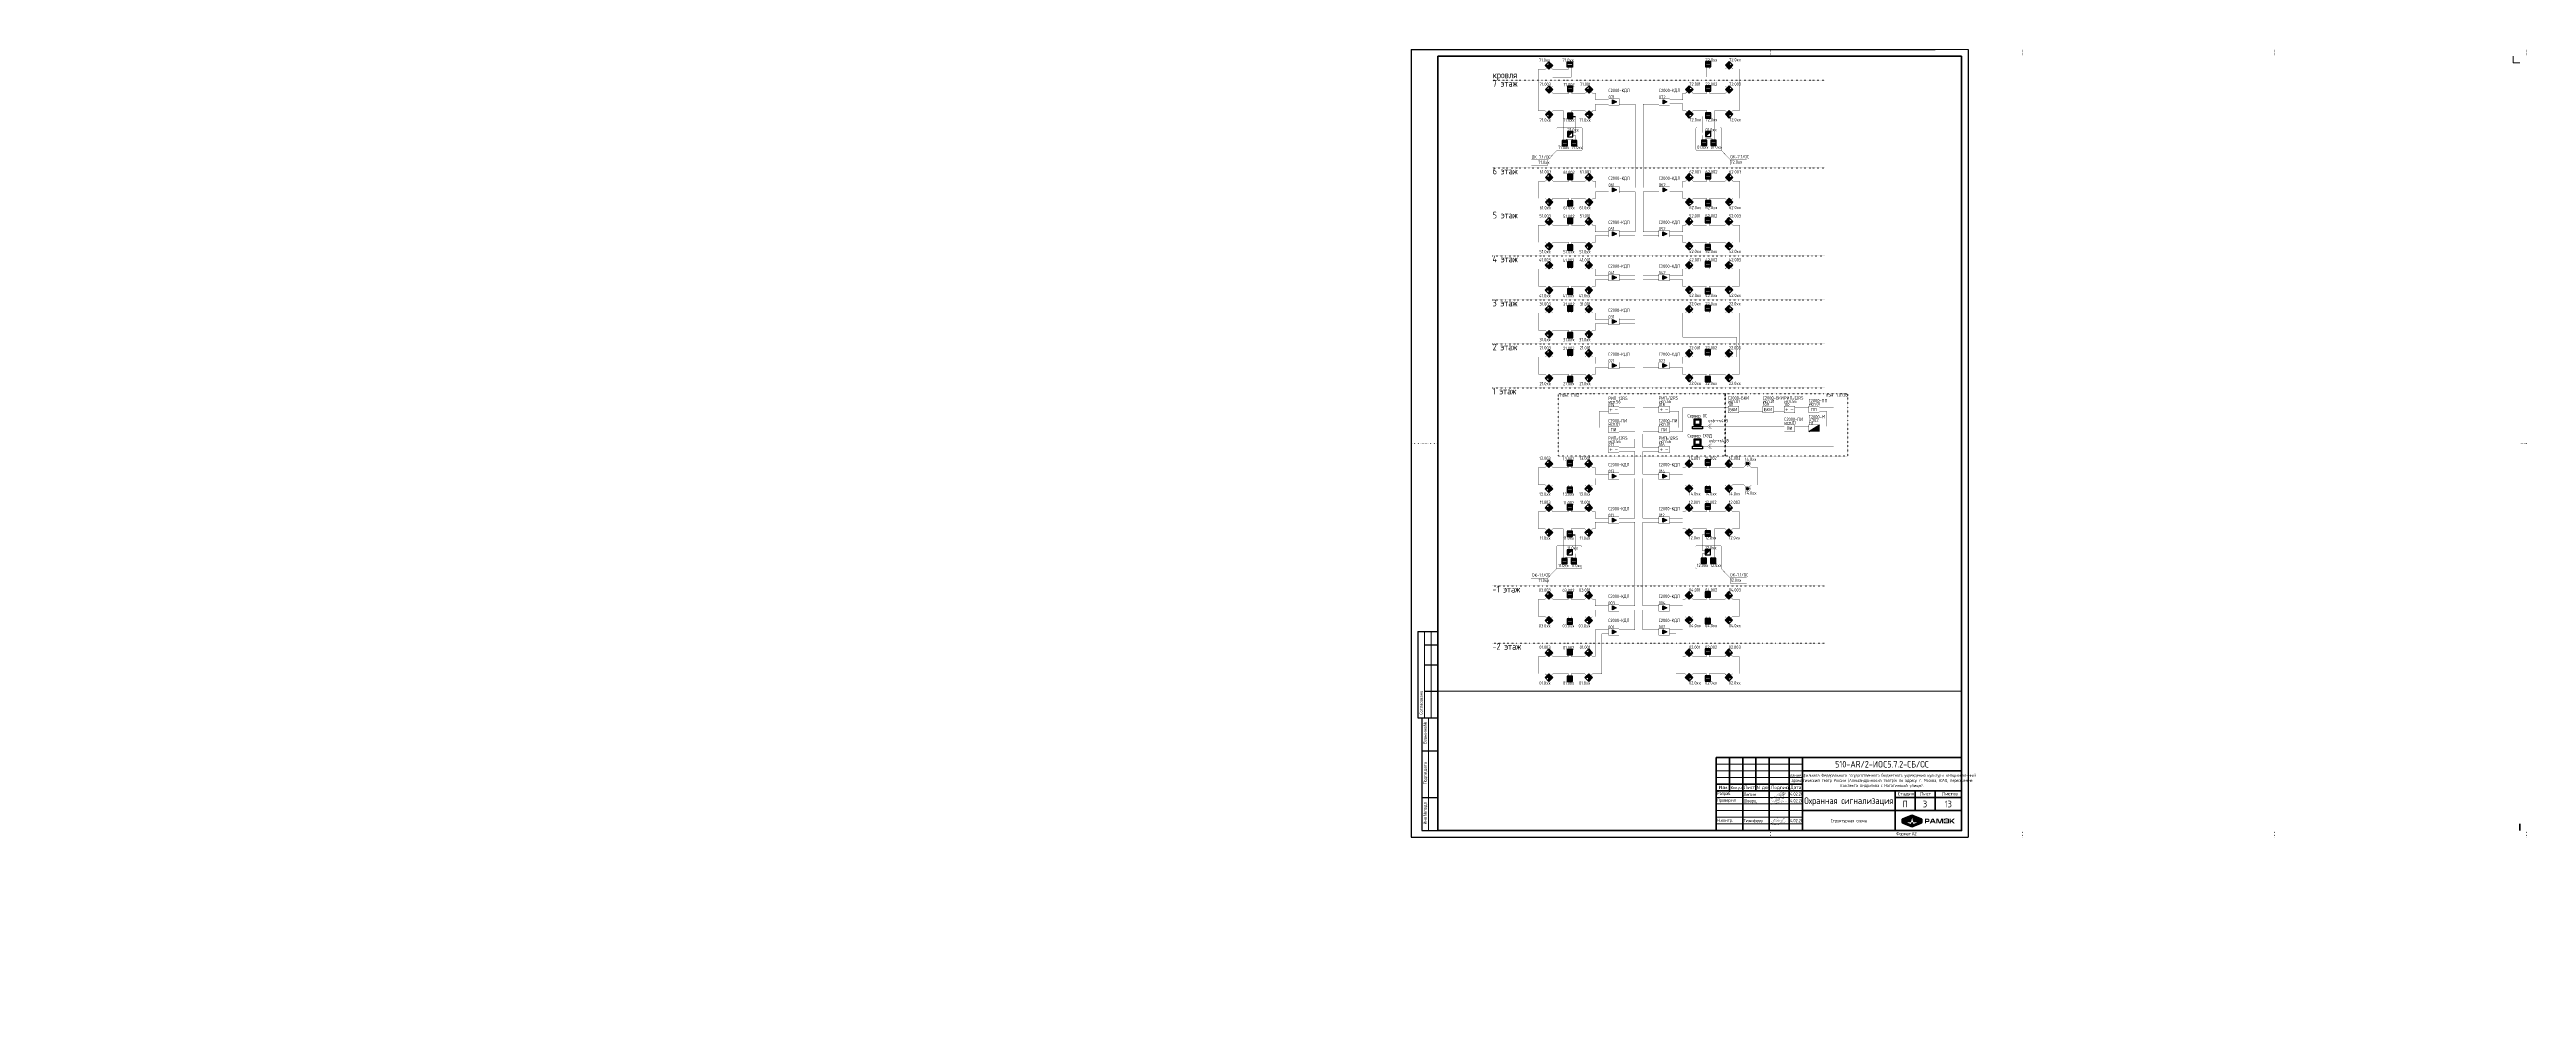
# Paper-space layout 'Структурная схема' of a CAD drawing. Header units: millimetres. Extents: x -1027 to 841, y -130 to 594.
# The model-space entities are those that its viewports show. They can reach past a viewport. Long polylines and large blocks are cut down to what shows.
import ezdxf
from ezdxf.enums import TextEntityAlignment as Align

# ---------------------------------------------------------------- set-up
doc = ezdxf.new("R2010")
doc.units = ezdxf.units.MM
for name, pattern in [('ACAD_ISO03W100', [30, 12, -18]), ('ACAD_ISO07W100', [3, 0, -3]), ('Точки', [1, 0, -1])]:
    doc.linetypes.add(name, pattern=pattern)
for name, color, linetype, lineweight in [('Линии перегиба', 7, 'Точки', 9), ('Обычные линии', 7, 'Continuous', 25), ('Основные надписи', 7, 'Continuous', 9), ('Тонкие линии', 7, 'Continuous', 18), ('Черная_6__С', 7, 'Continuous', 50)]:
    doc.layers.add(name, color=color, linetype=linetype, lineweight=lineweight)
doc.layers.add('Охранная сигнализация', color=5, linetype='Continuous')
doc.layers.add('Штамп', color=250, linetype='Continuous')
doc.styles.add('-ISOCPEUR-', font='ISOCPEUR.TTF', dxfattribs={"width": 0.8, "height": 2.5})
doc.styles.add('Arial Narrow_7', font='Arial Narrow.ttf', dxfattribs={"width": 0.9, "height": 2.5})

# ---------------------------------------------------------------- blocks, each defined once
blk = doc.blocks.new('LOGO-RAMEC')
h = blk.add_hatch(color=160)
h.dxf.hatch_style = 1
h.paths.add_polyline_path([(13.7, 1.8), (7.7, 4.3, 0.200197), (6.4, 4.3), (0.4, 1.8, 0.302672), (0, 1.2), (0, -1.2, 0.302672), (0.4, -1.8), (6.4, -4.3, 0.200197), (7.7, -4.3), (13.7, -1.8, 0.302672), (14.2, -1.2), (14.2, 1.2, 0.302672)])
h.paths.add_polyline_path([(6, -0.5), (7.1, 3.6), (8.1, -0.5), (13.4, -0.5), (7.8, -2.8), (7.1, -1), (6.3, -2.8), (0.8, -0.5)], flags=16)
h = blk.add_hatch(color=160)
h.dxf.hatch_style = 1
h.paths.add_polyline_path([(18, 1.7), (17.5, 1.7), (16.6, 1.7, 0.414214), (16.4, 1.5), (16.4, 1.3), (16.4, 0.8), (16.4, 0.4), (16.4, -0.1), (16.4, -0.5), (16.4, -0.9), (16.4, -1.4), (16.4, -1.8), (16.8, -1.8), (17.2, -1.8), (17.2, -1.3), (17.2, -0.8), (17.5, -0.8), (17.9, -0.8), (18.2, -0.8), (18.6, -0.8), (19, -0.7), (19.3, -0.6), (19.5, -0.4), (19.7, 0), (19.7, 0.5), (19.7, 1), (19.5, 1.3), (19.3, 1.5), (19, 1.7), (18.6, 1.7)])
h.paths.add_polyline_path([(18.4, 1), (18.6, 1), (18.8, 0.9), (18.9, 0.8), (18.9, 0.7), (18.9, 0.5), (18.9, 0.3), (18.9, 0.1), (18.8, 0), (18.6, -0.1), (18.4, -0.1), (18.1, -0.1), (17.8, -0.1), (17.5, -0.1), (17.2, -0.1), (17.2, 0.5), (17.2, 1), (17.5, 1), (17.8, 1), (18.1, 1)], flags=16)
h.paths.add_polyline_path([(23.7, -0.5), (23.5, -0.1), (23.3, 0.4), (23.1, 0.8), (22.9, 1.3), (22.7, 1.6, 0.284079), (22.6, 1.7), (22.1, 1.7), (21.7, 1.7, 0.284079), (21.5, 1.6), (21.3, 1.3), (21.1, 0.8), (20.9, 0.4), (20.7, -0.1), (20.5, -0.5), (20.3, -0.9), (20.1, -1.4), (19.9, -1.8), (20.3, -1.8), (20.7, -1.8), (21, -1.4), (21.2, -0.9), (21.6, -0.9), (22.1, -0.9), (22.6, -0.9), (23.1, -0.9), (23.3, -1.4), (23.5, -1.8), (23.9, -1.8), (24.4, -1.8), (24.2, -1.4), (24, -1)])
h.paths.add_polyline_path([(22.7, -0.3), (22.4, -0.3), (22.1, -0.3), (21.8, -0.3), (21.5, -0.3), (21.6, 0.1), (21.8, 0.4), (21.9, 0.7), (22.1, 1.1), (22.1, 1.1), (22.3, 0.7), (22.4, 0.4), (22.6, 0.1)], flags=16)
h.paths.add_polyline_path([(24.7, -0.5), (24.7, -0.9), (24.7, -1.4), (24.7, -1.8), (25.1, -1.8), (25.4, -1.8), (25.4, -1.5), (25.4, -1.1), (25.4, -0.8), (25.4, -0.4), (25.4, -0.1), (25.4, 0.3), (25.4, 0.7), (25.4, 1), (25.6, 1), (25.7, 0.7), (25.8, 0.3), (26, -0.1), (26.1, -0.4), (26.2, -0.8), (26.4, -1.1), (26.5, -1.5), (26.6, -1.7, 0.314645), (26.8, -1.8), (27.2, -1.8), (27.6, -1.8, 0.311598), (27.8, -1.7), (27.9, -1.5), (28, -1.1), (28.2, -0.8), (28.3, -0.4), (28.4, -0.1), (28.6, 0.3), (28.7, 0.7), (28.8, 1), (28.9, 1), (28.9, 0.7), (28.9, 0.3), (28.9, -0.1), (28.9, -0.4), (28.9, -0.8), (28.9, -1.1), (28.9, -1.5), (28.9, -1.8), (29.3, -1.8), (29.7, -1.8), (29.7, -1.4), (29.7, -1), (29.7, -0.5), (29.7, -0.1), (29.7, 0.4), (29.7, 0.8), (29.7, 1.3), (29.7, 1.5, 0.414214), (29.5, 1.7), (29.4, 1.7), (29, 1.7), (28.6, 1.7), (28.4, 1.7, 0.319979), (28.2, 1.6), (28.2, 1.4), (28, 1), (27.9, 0.7), (27.8, 0.3), (27.6, -0.1), (27.5, -0.4), (27.4, -0.8), (27.2, -1.1), (27.2, -1.1), (27, -0.8), (26.9, -0.4), (26.8, -0.1), (26.6, 0.3), (26.5, 0.6), (26.4, 1), (26.2, 1.4), (26.2, 1.6, 0.311598), (26, 1.7), (25.8, 1.7), (25.4, 1.7), (25, 1.7), (24.9, 1.7, 0.414214), (24.7, 1.5), (24.7, 1.3), (24.7, 0.8), (24.7, 0.4), (24.7, -0.1)])
h.paths.add_polyline_path([(32.1, -1.8), (32.4, -1.8), (32.8, -1.8), (33.3, -1.8), (33.6, -1.7), (33.8, -1.4), (33.9, -1.1), (34, -0.6), (34, -0.1), (34, 0.5), (33.9, 1), (33.8, 1.4), (33.6, 1.6), (33.2, 1.7), (32.7, 1.8), (32.4, 1.8), (32.1, 1.8), (31.8, 1.8), (31.5, 1.8), (31, 1.7), (30.7, 1.6), (30.4, 1.4), (30.3, 1.1), (30.2, 0.5), (30.6, 0.5), (31, 0.5), (31, 0.7), (31.1, 0.9), (31.2, 1), (31.3, 1), (31.6, 1.1), (32.1, 1.1), (32.6, 1.1), (32.8, 1), (33, 1), (33.1, 0.9), (33.2, 0.7), (33.2, 0.4), (33.2, 0.3), (32.7, 0.3), (32.2, 0.3), (31.8, 0.3), (31.3, 0.3), (31.3, -0.3), (31.8, -0.3), (32.2, -0.3), (32.7, -0.3), (33.2, -0.3), (33.2, -0.5), (33.2, -0.8), (33.1, -0.9), (33, -1.1), (32.8, -1.1), (32.6, -1.1), (32.1, -1.1), (31.6, -1.1), (31.3, -1.1), (31.2, -1.1), (31.1, -1), (31, -0.8), (31, -0.6), (30.6, -0.6), (30.2, -0.6), (30.2, -1.1), (30.3, -1.5), (30.5, -1.7), (30.9, -1.8), (31.4, -1.8), (31.7, -1.8)])
h.paths.add_polyline_path([(34.5, -0.5), (34.5, -0.9), (34.5, -1.4), (34.5, -1.8), (34.8, -1.8), (35.2, -1.8), (35.2, -1.5), (35.2, -1.1), (35.2, -0.9), (35.5, -0.7), (35.8, -0.4), (36.1, -0.7), (36.4, -1.1), (36.8, -1.5), (37.2, -1.8), (37.7, -1.8), (38.3, -1.8), (37.8, -1.4), (37.3, -0.9), (36.8, -0.4), (36.3, 0.1), (36.8, 0.5), (37.3, 0.9), (37.8, 1.3), (38.2, 1.7), (37.7, 1.7), (37.1, 1.7), (36.7, 1.4), (36.4, 1.1), (36, 0.7), (35.2, 0), (35.2, 0.4), (35.2, 0.7), (35.2, 1.1), (35.2, 1.4), (35.2, 1.7), (34.8, 1.7), (34.5, 1.7), (34.5, 1.3), (34.5, 0.8), (34.5, 0.4), (34.5, -0.1)])
at = {"color": 160}
blk.add_lwpolyline([(6.4, -4.3), (0.4, -1.8, -0.302672), (0, -1.2), (0, 1.2, -0.302672), (0.4, 1.8), (6.4, 4.3, -0.200197), (7.7, 4.3), (13.7, 1.8, -0.302672), (14.2, 1.2), (14.2, -1.2, -0.302672), (13.7, -1.8), (7.7, -4.3, -0.200197)], format="xyb", close=True, dxfattribs=at)
blk.add_lwpolyline([(7.1, -1), (6.3, -2.8), (0.8, -0.5), (6, -0.5), (7.1, 3.6), (8.1, -0.5), (13.4, -0.5), (7.8, -2.8)], close=True, dxfattribs=at)
at = {"color": 160, "lineweight": 25, "const_width": 0.02}
for points in [[(17.2, -0.8), (17.5, -0.8), (17.9, -0.8), (18.2, -0.8), (18.6, -0.8), (19, -0.7), (19.3, -0.6), (19.5, -0.4), (19.7, 0), (19.7, 0.5), (19.7, 1), (19.5, 1.3), (19.3, 1.5), (19, 1.7), (18.6, 1.7), (18, 1.7), (17.5, 1.7), (16.6, 1.7, 0.414214), (16.4, 1.5), (16.4, 1.3), (16.4, 0.8), (16.4, 0.4), (16.4, -0.1), (16.4, -0.5), (16.4, -0.9), (16.4, -1.4), (16.4, -1.8), (16.8, -1.8), (17.2, -1.8), (17.2, -1.3)], [(20.7, -1.8), (21, -1.4), (21.2, -0.9), (21.6, -0.9), (22.1, -0.9), (22.6, -0.9), (23.1, -0.9), (23.3, -1.4), (23.5, -1.8), (23.9, -1.8), (24.4, -1.8), (24.2, -1.4), (24, -1), (23.7, -0.5), (23.5, -0.1), (23.3, 0.4), (23.1, 0.8), (22.9, 1.3), (22.7, 1.6, 0.284079), (22.6, 1.7), (22.1, 1.7), (21.7, 1.7, 0.284079), (21.5, 1.6), (21.3, 1.3), (21.1, 0.8), (20.9, 0.4), (20.7, -0.1), (20.5, -0.5), (20.3, -0.9), (20.1, -1.4), (19.9, -1.8), (20.3, -1.8)], [(24.7, 1.5), (24.7, 1.3), (24.7, 0.8), (24.7, 0.4), (24.7, -0.1), (24.7, -0.5), (24.7, -0.9), (24.7, -1.4), (24.7, -1.8), (25.1, -1.8), (25.4, -1.8), (25.4, -1.5), (25.4, -1.1), (25.4, -0.8), (25.4, -0.4), (25.4, -0.1), (25.4, 0.3), (25.4, 0.7), (25.4, 1), (25.6, 1), (25.7, 0.7), (25.8, 0.3), (26, -0.1), (26.1, -0.4), (26.2, -0.8), (26.4, -1.1), (26.5, -1.5), (26.6, -1.7, 0.314645), (26.8, -1.8), (27.2, -1.8), (27.6, -1.8, 0.311598), (27.8, -1.7), (27.9, -1.5), (28, -1.1), (28.2, -0.8), (28.3, -0.4), (28.4, -0.1), (28.6, 0.3), (28.7, 0.7), (28.8, 1), (28.9, 1), (28.9, 0.7), (28.9, 0.3), (28.9, -0.1), (28.9, -0.4), (28.9, -0.8), (28.9, -1.1), (28.9, -1.5), (28.9, -1.8), (29.3, -1.8), (29.7, -1.8), (29.7, -1.4), (29.7, -1), (29.7, -0.5), (29.7, -0.1), (29.7, 0.4), (29.7, 0.8), (29.7, 1.3), (29.7, 1.5, 0.414214), (29.5, 1.7), (29.4, 1.7), (29, 1.7), (28.6, 1.7), (28.4, 1.7, 0.319979), (28.2, 1.6), (28.2, 1.4), (28, 1), (27.9, 0.7), (27.8, 0.3), (27.6, -0.1), (27.5, -0.4), (27.4, -0.8), (27.2, -1.1), (27.2, -1.1), (27, -0.8), (26.9, -0.4), (26.8, -0.1), (26.6, 0.3), (26.5, 0.6), (26.4, 1), (26.2, 1.4), (26.2, 1.6, 0.311598), (26, 1.7), (25.8, 1.7), (25.4, 1.7), (25, 1.7), (24.9, 1.7, 0.414214)]]:
    blk.add_lwpolyline(points, format="xyb", close=True, dxfattribs=at)
for points in [[(17.2, -0.1), (17.2, 0.5), (17.2, 1), (17.5, 1), (17.8, 1), (18.1, 1), (18.4, 1), (18.6, 1), (18.8, 0.9), (18.9, 0.8), (18.9, 0.7), (18.9, 0.5), (18.9, 0.3), (18.9, 0.1), (18.8, 0), (18.6, -0.1), (18.4, -0.1), (18.1, -0.1), (17.8, -0.1), (17.5, -0.1)], [(21.5, -0.3), (21.6, 0.1), (21.8, 0.4), (21.9, 0.7), (22.1, 1.1), (22.1, 1.1), (22.3, 0.7), (22.4, 0.4), (22.6, 0.1), (22.7, -0.3), (22.4, -0.3), (22.1, -0.3), (21.8, -0.3)], [(31.3, 0.3), (31.3, -0.3), (31.8, -0.3), (32.2, -0.3), (32.7, -0.3), (33.2, -0.3), (33.2, -0.5), (33.2, -0.8), (33.1, -0.9), (33, -1.1), (32.8, -1.1), (32.6, -1.1), (32.1, -1.1), (31.6, -1.1), (31.3, -1.1), (31.2, -1.1), (31.1, -1), (31, -0.8), (31, -0.6), (30.6, -0.6), (30.2, -0.6), (30.2, -1.1), (30.3, -1.5), (30.5, -1.7), (30.9, -1.8), (31.4, -1.8), (31.7, -1.8), (32.1, -1.8), (32.4, -1.8), (32.8, -1.8), (33.3, -1.8), (33.6, -1.7), (33.8, -1.4), (33.9, -1.1), (34, -0.6), (34, -0.1), (34, 0.5), (33.9, 1), (33.8, 1.4), (33.6, 1.6), (33.2, 1.7), (32.7, 1.8), (32.4, 1.8), (32.1, 1.8), (31.8, 1.8), (31.5, 1.8), (31, 1.7), (30.7, 1.6), (30.4, 1.4), (30.3, 1.1), (30.2, 0.5), (30.6, 0.5), (31, 0.5), (31, 0.7), (31.1, 0.9), (31.2, 1), (31.3, 1), (31.6, 1.1), (32.1, 1.1), (32.6, 1.1), (32.8, 1), (33, 1), (33.1, 0.9), (33.2, 0.7), (33.2, 0.4), (33.2, 0.3), (32.7, 0.3), (32.2, 0.3), (31.8, 0.3)], [(35.2, 1.7), (34.8, 1.7), (34.5, 1.7), (34.5, 1.3), (34.5, 0.8), (34.5, 0.4), (34.5, -0.1), (34.5, -0.5), (34.5, -0.9), (34.5, -1.4), (34.5, -1.8), (34.8, -1.8), (35.2, -1.8), (35.2, -1.5), (35.2, -1.1), (35.2, -0.9), (35.5, -0.7), (35.8, -0.4), (36.1, -0.7), (36.4, -1.1), (36.8, -1.5), (37.2, -1.8), (37.7, -1.8), (38.3, -1.8), (37.8, -1.4), (37.3, -0.9), (36.8, -0.4), (36.3, 0.1), (36.8, 0.5), (37.3, 0.9), (37.8, 1.3), (38.2, 1.7), (37.7, 1.7), (37.1, 1.7), (36.7, 1.4), (36.4, 1.1), (36, 0.7), (35.2, 0), (35.2, 0.4), (35.2, 0.7), (35.2, 1.1), (35.2, 1.4)]]:
    blk.add_lwpolyline(points, close=True, dxfattribs=at)
blk = doc.blocks.new('Лепин')
at = {"color": 172, "const_width": 0.107}
blk.add_lwpolyline([(1.2, -0.9), (1.9, -0.6), (2.4, -0.3), (3.2, 0.1), (4.2, 0.7), (5.2, 1.4), (6.4, 2.2), (8.5, 3.7), (9.6, 4.6), (10.3, 5.3), (10.3, 5.6), (10.1, 5.6), (9.7, 5.5), (9.2, 5.2), (8.1, 4.2), (7.1, 3.2), (6.4, 2.4), (5.8, 1.7), (5.8, 1.4), (5.9, 1.3), (6.3, 1.3), (7.5, 2), (8.8, 3), (10, 3.9), (10.1, 4.1), (9.9, 4.1), (9.5, 3.8), (9.1, 3.3), (8.6, 2.6), (8.2, 2.1), (8, 1.6), (8, 1.4), (8, 1.2), (8.5, 1.2), (8.8, 1.4), (11.1, 3.8), (11.1, 3.9), (10.9, 3.8), (10.4, 3.3), (10, 2.7), (9.8, 2), (9.7, 1.6), (9.9, 1.4), (10.7, 1.7), (11.6, 2.5), (12, 3.1), (12, 3.4), (11.7, 3.4), (11.1, 3.1), (10.8, 2.4), (10.5, 1.5), (10.5, 1.1), (10.6, 0.6), (11, 0.1), (11.3, -0.2), (11.3, -0.4), (11.2, -0.6), (10.7, -0.6), (9.9, -0.6), (8.1, -0.4), (7.2, -0.4), (6.4, -0.4), (5.9, -0.4), (5.8, -0.5), (5.9, -0.6), (6.9, -0.3), (8.4, 0.5), (9.7, 1.3), (12.7, 3.4)], dxfattribs=at)
blk = doc.blocks.new('Тимофеев')
at = {"color": 184, "ltscale": 200, "const_width": 0.1}
for points in [[(2.1, 1.6), (1.6, 1.5), (1.2, 1.2), (1.1, 1), (1.1, 0.7), (1.3, 0.6), (1.5, 0.5), (1.7, 0.5), (2, 0.6), (2.3, 0.9), (2.8, 1.5), (3.4, 2.4), (3.6, 2.9), (3.7, 3.2), (3.7, 3.5)], [(5, 3), (4.4, 2), (4.4, 1.8), (4.4, 1.7), (4.4, 1.6), (4.5, 1.6), (4.7, 1.7), (5.2, 2.1), (5.5, 2.4), (5.8, 2.8), (6, 2.9), (5.7, 2.5), (5.5, 2.1), (5.4, 1.8), (5.5, 1.7), (5.6, 1.7), (5.7, 1.8), (5.9, 2), (6.2, 2.2), (6.5, 2.5), (6.7, 2.7), (6.4, 2.3), (6.3, 2), (6.3, 1.8), (6.4, 1.7), (6.6, 1.8), (6.9, 1.9), (7.3, 2.3), (7.7, 2.6), (7.6, 2.5), (7.5, 2.4), (7.4, 2.2), (7.3, 2), (7.3, 1.9), (7.3, 1.9), (7.4, 1.9), (7.6, 1.9), (7.7, 2), (7.9, 2.1), (8, 2.3), (8.3, 2.5), (8.5, 2.7), (8.6, 2.8), (8.7, 2.9), (8.8, 3), (8.7, 2.9), (8.6, 2.8), (8.5, 2.6), (8.4, 2.5), (8.3, 2.3), (8.3, 2.1), (8.3, 2), (8.4, 2), (8.5, 2), (8.6, 2), (8.8, 2.2), (8.9, 2.3), (9.2, 2.5), (9.4, 2.7), (9.6, 3), (9.5, 2.9), (9.4, 2.6), (9.3, 2.5), (9.3, 2.4), (9.3, 2.3), (9.3, 2.2), (9.4, 2.1), (9.6, 2.1), (10, 2.7), (10.4, 3.1), (10.7, 3.4), (10.9, 3.6), (11.1, 3.9), (11, 3.8), (11.2, 4), (11.4, 4.2), (11.6, 4.5), (11.7, 4.6), (12, 5.1), (12, 5.1), (12, 5.1), (12.1, 5.3), (12.2, 5.4), (12.1, 5.5), (12.1, 5.6), (12, 5.7), (11.9, 5.7), (11.8, 5.7), (11.7, 5.6), (11.6, 5.5), (11.5, 5.5), (11.5, 5.4), (11.4, 5.2), (11.3, 5.1), (11.3, 5), (11.2, 4.9), (11.2, 4.8), (11.1, 4.7), (11.1, 4.5), (11, 4.3), (10.9, 4.2), (10.9, 4.2), (10.8, 3.9), (10.8, 3.9), (10.7, 3.7), (10.7, 3.6), (10.6, 3.4), (10.3, 3.1), (10.2, 2.8), (10, 2.6), (9.8, 2.3), (9.7, 1.9), (9.6, 1.7), (9.5, 1.6), (9.4, 1.4), (9.3, 1.2), (9.1, 1), (9, 0.8), (8.9, 0.6), (8.8, 0.5), (8.7, 0.3), (8.6, 0.2), (8.4, 0.1), (8.3, 0), (8.2, -0.1), (7.9, -0.2), (7.8, -0.3), (7.6, -0.3), (7.4, -0.4), (7.3, -0.5), (7.2, -0.5), (7.1, -0.5), (6.8, -0.5), (6.5, -0.5), (6.3, -0.6), (6, -0.6), (5.9, -0.6), (5.6, -0.6), (5.4, -0.5), (5.4, -0.5), (5.4, -0.5), (5.4, -0.5), (4, -0.5), (4, -0.5), (4, -0.5), (4, -0.5), (3.6, -0.5), (3, -0.6), (3, -0.6), (2.7, -0.6), (2.5, -0.6), (2.5, -0.5), (2.6, -0.5), (2.7, -0.5), (2.9, -0.5), (3.1, -0.4), (3.4, -0.4), (3.6, -0.3), (3.8, -0.3), (4.1, -0.2), (4.1, -0.2), (4.4, -0.1), (4.4, -0.1), (4.4, -0.1), (4.7, -0.1), (5.4, 0.1), (5.4, 0.1), (5.4, 0.1), (5.4, 0.1), (5.9, 0.2), (6.2, 0.2), (6.6, 0.3), (6.8, 0.4), (6.8, 0.4), (7.3, 0.5), (7.3, 0.5), (7.7, 0.6), (7.7, 0.6), (7.9, 0.7), (8, 0.7), (8.3, 0.8), (8.6, 0.8), (8.8, 0.9), (8.9, 0.9), (9.3, 0.9), (9.5, 1), (9.7, 1), (10, 1.1), (10.2, 1.1), (10.4, 1.1), (10.5, 1.1), (10.6, 1.2), (10.8, 1.2), (11.1, 1.3), (11.4, 1.3), (11.7, 1.4), (12, 1.4), (12.3, 1.4), (12.4, 1.5), (12.6, 1.5)], [(2.9, 2.5), (2.9, 2.5), (2.8, 2.5), (2.8, 2.7), (3.1, 2.8), (3.6, 3), (4.3, 3.1), (4.8, 3.3), (5.7, 3.7), (6.1, 3.9), (6.4, 4.1), (6.7, 4.4), (6.9, 4.7), (6.9, 5), (6.9, 5.1), (6.8, 5.1), (6.6, 5), (6.2, 4.6), (5.7, 4.2)], [(3.2, 1.2), (3.5, 1.7), (4, 2.4), (4.2, 2.8)]]:
    blk.add_lwpolyline(points, dxfattribs=at)
blk = doc.blocks.new('Шварц')
at = {"color": 174, "ltscale": 200, "const_width": 0.1}
blk.add_lwpolyline([(3.4, 4.8), (3.4, 4.6), (3.4, 4.2), (3.4, 3.9), (3.3, 3.6), (3.4, 3.4), (3.4, 3.4), (3.4, 3.3), (3.4, 3.1), (3.4, 2.8), (3.4, 2.7), (3.4, 2.5), (3.5, 2.4), (3.5, 2.2), (3.6, 2), (3.7, 1.9), (3.7, 1.8), (3.8, 1.6), (3.8, 1.5), (3.8, 1.4), (3.7, 1.4), (3.6, 1.4), (3.4, 1.5), (3.3, 1.6), (3.2, 1.7), (3, 1.7), (2.9, 1.8), (2.6, 1.9), (2.4, 2), (2.3, 2.1), (2.2, 2.1), (2, 2.2), (1.9, 2.3), (1.8, 2.4), (1.7, 2.6), (1.6, 2.6), (1.5, 2.7), (1.4, 2.8), (1.4, 2.8), (1.3, 2.9), (1.2, 3), (1.1, 3.2), (1.1, 3.2), (1.1, 3.3), (1.1, 3.5), (1.1, 3.5), (1.1, 3.7), (1.2, 3.8), (1.3, 3.9), (1.4, 3.9), (1.5, 4), (1.7, 4), (1.8, 4.1), (1.9, 4.1), (2, 4.2), (2.1, 4.3), (2.2, 4.3), (2.4, 4.3), (2.5, 4.4), (2.6, 4.4), (2.7, 4.4), (2.9, 4.5), (3.1, 4.6), (3.3, 4.6), (3.5, 4.7), (3.7, 4.7), (3.8, 4.8), (4, 4.8), (4.2, 4.9), (4.4, 4.9), (4.5, 5), (4.6, 5), (4.8, 5), (4.9, 5), (5, 5), (5.2, 5.1), (5.4, 5.1), (5.5, 5.1), (5.7, 5.2), (5.8, 5.2), (5.8, 5.2), (5.9, 5.3), (5.9, 5.4), (5.9, 5.4), (5.8, 5.4), (5.7, 5.4), (5.6, 5.3), (5.6, 5.2), (5.5, 5), (5.4, 4.9), (5.4, 4.9), (5.3, 4.8), (5.3, 4.6), (5.2, 4.4), (5.1, 4.3), (5, 4.2), (4.9, 4.1), (4.8, 3.9), (4.8, 3.8), (4.8, 3.7), (4.7, 3.6), (4.7, 3.5), (4.6, 3.4), (4.6, 3.2), (4.5, 3), (4.5, 2.9), (4.5, 2.8), (4.4, 2.6), (4.4, 2.5), (4.3, 2.4), (4.3, 2.3), (4.3, 2.1), (4.3, 1.9), (4.2, 1.7), (4.3, 1.6), (4.3, 1.5), (4.4, 1.6), (4.4, 1.6), (4.5, 1.7), (4.6, 1.8), (4.6, 1.9), (4.7, 2), (4.7, 2.1), (4.8, 2.3), (4.9, 2.3), (4.9, 2.4), (4.9, 2.5), (5, 2.6), (5, 2.8), (5.1, 2.9), (5.1, 3), (5.2, 3.1), (5.3, 3.2), (5.3, 3.3), (5.3, 3.3), (5.4, 3.4), (5.4, 3.6), (5.5, 3.7), (5.5, 3.8), (5.5, 3.9), (5.6, 4), (5.6, 4.1), (5.6, 4.2), (5.6, 4.3), (5.6, 4.4), (5.6, 4.2), (5.6, 4.1), (5.6, 4.1), (5.6, 4), (5.6, 4), (5.5, 3.9), (5.5, 3.7), (5.5, 3.6), (5.5, 3.5), (5.4, 3.4), (5.4, 3.3), (5.4, 3.2), (5.4, 3.1), (5.3, 3), (5.3, 2.9), (5.3, 2.8), (5.3, 2.7), (5.2, 2.6), (5.2, 2.5), (5.2, 2.4), (5.2, 2.3), (5.2, 2.2), (5.2, 2), (5.2, 2), (5.2, 2), (5.3, 2), (5.4, 2), (5.5, 2.1), (5.5, 2.1), (5.6, 2.3), (5.7, 2.3), (5.7, 2.4), (5.7, 2.5), (5.8, 2.6), (5.8, 2.6), (5.9, 2.7), (6, 2.8), (6, 2.9), (6.1, 3), (6.2, 3.1), (6.3, 3.2), (6.3, 3.3), (6.4, 3.4), (6.4, 3.4), (6.5, 3.6), (6.5, 3.6), (6.6, 3.7), (6.7, 3.9), (6.7, 4), (6.8, 4.1), (6.8, 4.2), (6.8, 4.3), (6.9, 4.4), (6.9, 4.5), (6.9, 4.4), (6.8, 4.4), (6.7, 4.2), (6.7, 4.1), (6.6, 4), (6.6, 3.9), (6.5, 3.8), (6.5, 3.6), (6.4, 3.5), (6.4, 3.4), (6.4, 3.4), (6.3, 3.3), (6.3, 3.2), (6.3, 3.2), (6.2, 3.1), (6.2, 3), (6.1, 2.8), (6.1, 2.7), (6.2, 2.6), (6.2, 2.5), (6.2, 2.5), (6.3, 2.5), (6.4, 2.6), (6.4, 2.6), (6.6, 2.7), (6.7, 2.8), (6.7, 2.9), (6.7, 2.9), (6.8, 3), (6.9, 3.2), (7, 3.3), (7.2, 3.5), (7.3, 3.7), (7.4, 3.8), (7.5, 3.8), (7.6, 4), (7.7, 4.1), (7.7, 4.3), (7.8, 4.4), (7.9, 4.4), (7.9, 4.5), (8, 4.6), (8, 4.7), (8.1, 4.8), (8.1, 4.9), (8.2, 5), (8.3, 5.1), (8.3, 5.2), (8.3, 5.3), (8.3, 5.4), (8.3, 5.4), (8.2, 5.4), (8.2, 5.3), (8.1, 5.2), (8.1, 5.1), (8, 5), (8, 4.9), (7.9, 4.9), (7.9, 4.8), (7.8, 4.6), (7.7, 4.5), (7.7, 4.4), (7.6, 4.3), (7.6, 4.2), (7.5, 4.1), (7.4, 4), (7.4, 3.9), (7.3, 3.8), (7.3, 3.7), (7.2, 3.6), (7.2, 3.5), (7.1, 3.5), (7.1, 3.4), (7.1, 3.3), (7, 3.2), (6.9, 3.1), (6.9, 3.1), (6.9, 3), (6.9, 2.9), (6.9, 2.8), (6.9, 2.7), (7, 2.7), (7, 2.6), (7, 2.6), (7.1, 2.6), (7.2, 2.6), (7.2, 2.7), (7.3, 2.7), (7.4, 2.7), (7.4, 2.7), (7.5, 2.8), (7.6, 2.8), (7.6, 2.8), (7.7, 2.9), (7.8, 2.9), (7.8, 3), (8, 3.1), (8.1, 3.2), (8.1, 3.3), (8, 3.4), (7.9, 3.5), (7.8, 3.5), (7.7, 3.5), (7.6, 3.4), (7.5, 3.4), (7.5, 3.3), (7.6, 3.3), (7.7, 3.2), (7.8, 3.2), (8, 3.2), (8.1, 3.2), (8.1, 3.3), (8.2, 3.3), (8.3, 3.3), (8.4, 3.3), (8.5, 3.3), (8.7, 3.3), (8.8, 3.3), (8.9, 3.3), (9.1, 3.3), (9.2, 3.3), (9.3, 3.3), (9.3, 3.3), (9.4, 3.3), (9.5, 3.3), (9.6, 3.3), (9.8, 3.3), (9.8, 3.2), (9.9, 3.2), (10.1, 3.2), (10.1, 3.2), (10.2, 3.2), (10.2, 3.1), (10.2, 3), (10.2, 3), (10.2, 2.8), (10.1, 2.8), (10, 2.7), (9.9, 2.6), (9.9, 2.6), (9.7, 2.5), (9.6, 2.4), (9.5, 2.4), (9.5, 2.4), (9.2, 2.3), (9.1, 2.2), (8.9, 2.1), (8.8, 2), (8.7, 2), (8.5, 1.9), (8.3, 1.8), (8.2, 1.8), (8, 1.7), (7.6, 1.6), (7.4, 1.5), (7.2, 1.5), (7, 1.4), (6.8, 1.3), (6.5, 1.2), (6.3, 1.1), (6.3, 1.1), (6, 1), (5.9, 1), (5.6, 0.9), (5.4, 0.8), (5, 0.7), (4.7, 0.6), (4.5, 0.5), (4.3, 0.5), (4, 0.4), (3.9, 0.3), (3.6, 0.2), (3.3, 0.1), (3.1, 0.1), (2.9, 0), (2.5, -0.1), (2.2, -0.2), (2.2, -0.2), (2.1, -0.3), (2.1, -0.3), (2.3, -0.2), (2.6, -0.2), (2.7, -0.1), (3.1, 0), (3.4, 0), (3.9, 0.2), (4.3, 0.3), (4.4, 0.3), (4.8, 0.5), (4.9, 0.5), (6, 0.7), (6, 0.8), (6.2, 0.8), (6.8, 0.9), (7.1, 0.9), (7.4, 1), (7.6, 1.1), (7.9, 1.2), (8.2, 1.2), (8.2, 1.2), (8.4, 1.3), (8.6, 1.3), (8.9, 1.3), (9.2, 1.4), (9.4, 1.4), (9.6, 1.5), (9.9, 1.5), (10.2, 1.6), (10.4, 1.6), (10.6, 1.6), (11.2, 1.7), (11.4, 1.7), (11.6, 1.8), (12.1, 1.8), (12.3, 1.8), (12.7, 1.9), (13.1, 2), (13.4, 2), (13.7, 2), (13.9, 2.1)], dxfattribs=at)
blk = doc.blocks.new('Рамка 2')
at = {"layer": 'Штамп', "color": 7, "linetype": 'Continuous', "lineweight": 15}
for p, q in [((-120, 50), (-185, 50)), ((-120, 45), (-185, 45)), ((-120, 40), (-185, 40)), ((-120, 25), (-185, 25)), ((-120, 20), (-185, 20)), ((-120, 15), (-185, 15)), ((-120, 10), (-185, 10)), ((-120, 5), (-185, 5))]:
    blk.add_line(p, q, dxfattribs=at)
at = {"layer": 'Штамп', "color": 7, "linetype": 'Continuous', "lineweight": 35}
for p, q in [((-175, 55), (-175, 30)), ((-165, 55), (-165, 0)), ((-155, 55), (-155, 30)), ((-145, 55), (-145, 0)), ((-130, 55), (-130, 0)), ((-120, 55), (-120, 0)), ((-120, 45), (-120, 45)), ((0, 45), (-120, 45)), ((-120, 35), (-185, 35)), ((0, 30), (-185, 30)), ((-50, 30), (-50, 0)), ((0, 25), (-50, 25)), ((-35, 30), (-35, 15)), ((-20, 30), (-20, 15)), ((0, 15), (-120, 15))]:
    blk.add_line(p, q, dxfattribs=at)
at = {"layer": 'Штамп', "color": 7, "linetype": 'Continuous', "lineweight": 35, "flags": 128}
blk.add_lwpolyline([(-185, 55), (0, 55), (0, 0), (-185, 0)], close=True, dxfattribs=at)
at = {"xscale": 1.040056588551762, "yscale": 1.040056588551762, "zscale": 1.040056588551762}
blk.add_blockref('LOGO-RAMEC', (-44.7, 7.2), dxfattribs=at)
at = {"layer": 'Defpoints'}
for name, p in [('Шварц', (-145, 20)), ('Тимофеев', (-145, 5))]:
    blk.add_blockref(name, p, dxfattribs=at)
at = {"layer": 'Defpoints', "color": 172}
blk.add_blockref('Лепин', (-145, 25), dxfattribs=at)
at = {"style": '-ISOCPEUR-', "width": 0.8, "flags": 8}
for tag, height, p in [('PROJECTNUMBER', 5, (-60, 50)), ('DATE', 2.5, (-125, 27.5)), ('DATE', 2.5, (-125, 22.5)), ('SYSTEM', 5, (-85, 22.5)), ('PHASE', 5, (-42.5, 20)), ('LIST', 5, (-27.5, 20)), ('DATE', 2.5, (-125, 7.5)), ('LAYOUTDESC', 2.5, (-85, 7.5))]:
    blk.add_attdef(tag, text='', height=height, dxfattribs=at).set_placement(p, align=Align.MIDDLE_CENTER)
at = {"style": '-ISOCPEUR-', "width": 0.8}
blk.add_attdef('LISTS', text='', height=5, dxfattribs=at).set_placement((-10, 20), align=Align.MIDDLE_CENTER)
at = {"layer": 'Штамп', "color": 7, "linetype": 'Continuous', "lineweight": 20, "style": '-ISOCPEUR-'}
for s, height, p in [('Изм.', 2.5, (-183.1, 31.3)), ('Кол.уч.', 2, (-174.1, 31.3)), ('Лист', 2.5, (-164, 31.3)), ('N док.', 2.5, (-154.6, 31.3)), ('Подпись', 2.5, (-143.5, 31.2)), ('Дата', 2.5, (-129.1, 31.3)), ('Стадия', 2.5, (-48, 26.5)), ('Лист', 2.5, (-31.3, 26.5)), ('Листов', 2.5, (-14.8, 26.5))]:
    blk.add_text(s, height=height, dxfattribs=at).set_placement(p)
at = {"layer": 'Штамп', "color": 9, "ltscale": 14.285714, "insert": (-60, 37.5), "char_height": 2.5, "width": 120, "attachment_point": 5, "style": '-ISOCPEUR-'}
blk.add_mtext('{\\H0.91667x;\\C256;Здание филиала Федерального государственного бюджетного учреждения культуры «Национальный драматический театр России (Александринский театр)» по адресу: г. Москва, ЮАО, пересечение проспекта Андропова с Нагатинской улицей.}', dxfattribs=at)
at = {"layer": 'Штамп', "color": 7, "linetype": 'Continuous', "lineweight": 20, "char_height": 2.5, "width": 19, "attachment_point": 4, "style": '-ISOCPEUR-'}
for s, insert in [('Разраб.', (-184.4, 27.6)), ('Проверил', (-184.4, 22.6)), ('Лепин', (-164.4, 27.2)), ('Шварц', (-164.4, 22.2)), ('Н.контр.', (-184.3, 7.4)), ('Тимофеев', (-164.4, 7.2))]:
    blk.add_mtext(s, dxfattribs=dict(at, insert=insert))
blk = doc.blocks.new('_ЛИ__Форма 3_ Графическая часть - А1А-4542602-План -2-го этажа на отм_ -16_650')
at = {"layer": 'Линии перегиба'}
for p, q in [((271, 594), (271, 589)), ((461, 594), (461, 589)), ((651, 594), (651, 589)), ((841, 594), (841, 589)), ((20, 297), (0, 297)), ((841, 297), (836, 297)), ((271, 0), (271, 5)), ((461, 0), (461, 5)), ((651, 0), (651, 5)), ((841, 0), (841, 5))]:
    blk.add_line(p, q, dxfattribs=at)
at = {"layer": 'Обычные линии'}
for p, q in [((0, 155), (0, 90)), ((5, 155), (5, 90)), ((5, 155), (20, 155)), ((10, 145), (20, 145)), ((10, 130), (20, 130)), ((10, 110), (20, 110)), ((5, 90), (20, 90)), ((8, 90), (8, 5)), ((8, 65), (20, 65)), ((8, 30), (20, 30)), ((8, 5), (20, 5))]:
    blk.add_line(p, q, dxfattribs=at)
at = {"layer": 'Основные надписи'}
for p, q in [((831, 589), (831, 584)), ((831, 584), (836, 584))]:
    blk.add_line(p, q, dxfattribs=at)
at = {"layer": 'Тонкие линии', "lineweight": 9}
for p, q in [((0, 594), (0, 0)), ((0, 594), (420, 594)), ((420, 594), (420, 0)), ((10, 155), (10, 90)), ((15, 155), (15, 90)), ((13, 90), (13, 5)), ((420, 0), (0, 0))]:
    blk.add_line(p, q, dxfattribs=at)
at = {"layer": 'Черная_6__С'}
for p, q in [((20, 589), (20, 5)), ((415, 589), (20, 589)), ((415, 5), (415, 589)), ((20, 5), (415, 5)), ((365, 5), (415, 5)), ((836, 5), (836, 10))]:
    blk.add_line(p, q, dxfattribs=at)
at = {"layer": 'Основные надписи', "char_height": 2.5, "attachment_point": 1, "rotation": 90}
for s, insert, width, style in [('Согласовано', (6.2, 92.5), 18.832, '-ISOCPEUR-'), ('\\fArial Narrow|b0|i0|c204|p34|;\\W.9;№', (9.2, 83.5), 3.391, '-ISOCPEUR-'), ('Взам', (9.2, 70.3), 7.432, '-ISOCPEUR-'), ('инв', (9.2, 77.8), 5.123, '-ISOCPEUR-'), ('. ', (9.2, 82), 1.732, '-ISOCPEUR-'), ('. ', (9.2, 76.4), 1.732, '-ISOCPEUR-'), ('Подп', (9.2, 39.9), 7.504, '-ISOCPEUR-'), ('\\fArial Narrow|b0|i0|c204|p34|;\\W.9;и', (9.2, 47.5), 1.732, '-ISOCPEUR-'), ('дата', (9.2, 49.7), 6.71, '-ISOCPEUR-'), ('. ', (9.2, 46.1), 1.732, '-ISOCPEUR-'), ('подл', (9.2, 19.3), 7.071, '-ISOCPEUR-'), ('\\fArial Narrow|b0|i0|c204|p34|;\\W.9;.', (9.2, 25.1), 0.866, 'Arial Narrow_7'), ('\\fArial Narrow|b0|i0|c204|p34|;\\W.9;№', (9.2, 15.7), 3.391, '-ISOCPEUR-'), ('Инв', (9.2, 9.7), 5.628, '-ISOCPEUR-'), ('. ', (9.2, 14.3), 1.732, 'Arial Narrow_7'), ('\\fArial Narrow|b0|i0|c204|p34|;\\W.9; ', (-1026.8, -41.2), 0.866, 'Arial Narrow_7'), ('\\fArial Narrow|b0|i0|c204|p34|;\\W.9; ', (-1021.8, -41.2), 0.866, 'Arial Narrow_7'), ('\\fArial Narrow|b0|i0|c204|p34|;\\W.9; ', (-1023.8, -99.5), 0.866, 'Arial Narrow_7'), ('\\fArial Narrow|b0|i0|c204|p34|;\\W.9; ', (-1023.8, -130), 0.866, 'Arial Narrow_7')]:
    blk.add_mtext(s, dxfattribs=dict(at, insert=insert, width=width, style=style))
at = {"layer": 'Основные надписи', "char_height": 2.5, "attachment_point": 1, "style": '-ISOCPEUR-'}
for s, insert, width in [('Формат', (365.8, 3.9), 12.426), (': ', (376, 3.9), 1.924), ('\\fArial Narrow|b0|i0|c204|p34|;А', (377.6, 3.9), 2.325), ('{\\fArial Narrow|b0|i0|c204|p34;2}', (379.5, 3.9), 1.924)]:
    blk.add_mtext(s, dxfattribs=dict(at, insert=insert, width=width))
blk = doc.blocks.new('*U21')
h = blk.add_hatch(color=256)
h.dxf.hatch_style = 1
h.paths.add_polyline_path([(2.8, 0), (5.7, 2.8), (2.8, 2.8), (2.8, 5.7), (0, 2.8)])
for points in [[(2.8, 0), (5.7, 2.8), (2.8, 5.7), (0, 2.8)], [(2.8, 2.8), (5.7, 2.8), (2.8, 5.7), (2.8, 2.8)]]:
    blk.add_lwpolyline(points, close=True)
at = {"style": '-ISOCPEUR-', "width": 0.8}
blk.add_attdef('ADDR', (2.8, 5.7), '', height=2.5, dxfattribs=at)
blk = doc.blocks.new('*U27')
h = blk.add_hatch(color=256)
h.dxf.hatch_style = 1
h.paths.add_polyline_path([(0, 1.3), (0, 0), (4, 0), (4, 1.3)])
h.paths.add_polyline_path([(0, 4), (0, 2.7), (4, 2.7), (4, 4)])
for points in [[(0, 0), (4, 0), (4, 4), (0, 4)], [(0, 2.7), (4, 2.7), (4, 4), (0, 4)], [(0, 0), (4, 0), (4, 1.3), (0, 1.3)]]:
    blk.add_lwpolyline(points, close=True)
at = {"style": '-ISOCPEUR-', "width": 0.8}
blk.add_attdef('ADDR', (0, 4), '', height=2.5, dxfattribs=at)
blk = doc.blocks.new('*U17')
h = blk.add_hatch(color=256)
h.dxf.hatch_style = 1
h.paths.add_polyline_path([(3.1, 1.1), (6.1, 2.6), (3.1, 4.1)])
at = {"const_width": 0.2}
blk.add_lwpolyline([(0.1, 0.1), (8.1, 0.1), (8.1, 5.1), (0.1, 5.1)], close=True, dxfattribs=at)
blk.add_lwpolyline([(3.1, 4.1), (6.1, 2.6), (6.1, 2.6), (3.1, 1.1)], close=True)
at = {"style": '-ISOCPEUR-', "width": 0.8, "flags": 8}
for tag, p in [('TYPE', (0, 10)), ('REV', (0, 7.5))]:
    blk.add_attdef(tag, p, '', height=2.5, dxfattribs=at)
at = {"style": '-ISOCPEUR-', "width": 0.8}
blk.add_attdef('ADDR', (0, 5), '', height=2.5, dxfattribs=at)
blk = doc.blocks.new('*U22')
h = blk.add_hatch(color=256)
h.dxf.hatch_style = 1
h.paths.add_polyline_path([(0, -2.8), (2.8, -5.7), (2.8, -2.8), (5.7, -2.8), (2.8, 0)])
for points in [[(2.8, 0), (5.7, -2.8), (2.8, -5.7), (0, -2.8)], [(2.8, -2.8), (5.7, -2.8), (2.8, -5.7), (2.8, -2.8)]]:
    blk.add_lwpolyline(points, close=True)
at = {"style": '-ISOCPEUR-', "width": 0.8}
blk.add_attdef('ADDR', (2.8, -5.7), '', height=2.5, dxfattribs=at)
blk = doc.blocks.new('*U28')
h = blk.add_hatch(color=256)
h.dxf.hatch_style = 1
h.paths.add_polyline_path([(0, -2.7), (0, -4), (4, -4), (4, -2.7)])
h.paths.add_polyline_path([(0, 0), (0, -1.3), (4, -1.3), (4, 0)])
for points in [[(0, -4), (4, -4), (4, 0), (0, 0)], [(0, -1.3), (4, -1.3), (4, 0), (0, 0)], [(0, -4), (4, -4), (4, -2.7), (0, -2.7)]]:
    blk.add_lwpolyline(points, close=True)
at = {"style": '-ISOCPEUR-', "width": 0.8}
blk.add_attdef('ADDR', (0, -4), '', height=2.5, dxfattribs=at)
blk = doc.blocks.new('*U23')
h = blk.add_hatch(color=256)
h.dxf.hatch_style = 1
h.paths.add_polyline_path([(0, 2.8), (-2.8, 5.7), (-2.8, 2.8), (-5.7, 2.8), (-2.8, 0)])
for points in [[(-2.8, 0), (-5.7, 2.8), (-2.8, 5.7), (0, 2.8)], [(-2.8, 2.8), (-5.7, 2.8), (-2.8, 5.7), (-2.8, 2.8)]]:
    blk.add_lwpolyline(points, close=True)
at = {"style": '-ISOCPEUR-', "width": 0.8}
blk.add_attdef('ADDR', (-2.8, 5.7), '', height=2.5, dxfattribs=at)
blk = doc.blocks.new('*U30')
h = blk.add_hatch(color=256)
h.dxf.hatch_style = 1
h.paths.add_polyline_path([(-4, 1.3), (-4, 0), (0, 0), (0, 1.3)])
h.paths.add_polyline_path([(-4, 4), (-4, 2.7), (0, 2.7), (0, 4)])
for points in [[(-4, 0), (0, 0), (0, 4), (-4, 4)], [(-4, 2.7), (0, 2.7), (0, 4), (-4, 4)], [(-4, 0), (0, 0), (0, 1.3), (-4, 1.3)]]:
    blk.add_lwpolyline(points, close=True)
at = {"style": '-ISOCPEUR-', "width": 0.8}
blk.add_attdef('ADDR', (0, 4), '', height=2.5, dxfattribs=at)
blk = doc.blocks.new('*U24')
h = blk.add_hatch(color=256)
h.dxf.hatch_style = 1
h.paths.add_polyline_path([(-2.8, 0), (-5.7, -2.8), (-2.8, -2.8), (-2.8, -5.7), (0, -2.8)])
for points in [[(-2.8, 0), (-5.7, -2.8), (-2.8, -5.7), (0, -2.8)], [(-2.8, -2.8), (-5.7, -2.8), (-2.8, -5.7), (-2.8, -2.8)]]:
    blk.add_lwpolyline(points, close=True)
at = {"style": '-ISOCPEUR-', "width": 0.8}
blk.add_attdef('ADDR', (-2.8, -5.7), '', height=2.5, dxfattribs=at)
blk = doc.blocks.new('*U29')
h = blk.add_hatch(color=256)
h.dxf.hatch_style = 1
h.paths.add_polyline_path([(-4, -2.7), (-4, -4), (0, -4), (0, -2.7)])
h.paths.add_polyline_path([(-4, 0), (-4, -1.3), (0, -1.3), (0, 0)])
for points in [[(-4, -4), (0, -4), (0, 0), (-4, 0)], [(-4, -1.3), (0, -1.3), (0, 0), (-4, 0)], [(-4, -4), (0, -4), (0, -2.7), (-4, -2.7)]]:
    blk.add_lwpolyline(points, close=True)
at = {"style": '-ISOCPEUR-', "width": 0.8}
blk.add_attdef('ADDR', (0, -4), '', height=2.5, dxfattribs=at)
blk = doc.blocks.new('*U35')
h = blk.add_hatch(color=256)
h.dxf.hatch_style = 1
h.paths.add_polyline_path([(0, 4), (0, 0), (4, 4)])
for points in [[(0, 0), (4, 0), (4, 4), (0, 4)], [(0, 0), (4, 0), (4, 4), (0, 0)]]:
    blk.add_lwpolyline(points, close=True)
at = {"style": '-ISOCPEUR-', "width": 0.8}
blk.add_attdef('ADDR', (0, 4), '', height=2.5, dxfattribs=at)
blk = doc.blocks.new('*U26')
h = blk.add_hatch(color=256)
h.dxf.hatch_style = 1
h.paths.add_polyline_path([(0, -2.7), (0, -4), (4, -4), (4, -2.7)])
h.paths.add_polyline_path([(0, 0), (0, -1.3), (4, -1.3), (4, 0)])
for points in [[(0, -4), (4, -4), (4, 0), (0, 0)], [(0, -1.3), (4, -1.3), (4, 0), (0, 0)], [(0, -4), (4, -4), (4, -2.7), (0, -2.7)]]:
    blk.add_lwpolyline(points, close=True)
at = {"style": '-ISOCPEUR-', "width": 0.8}
blk.add_attdef('ADDR', (0, -4), '', height=2.5, dxfattribs=at)
blk = doc.blocks.new('*U31')
h = blk.add_hatch(color=256)
h.dxf.hatch_style = 1
h.paths.add_polyline_path([(-4, -2.7), (-4, -4), (0, -4), (0, -2.7)])
h.paths.add_polyline_path([(-4, 0), (-4, -1.3), (0, -1.3), (0, 0)])
for points in [[(-4, -4), (0, -4), (0, 0), (-4, 0)], [(-4, -1.3), (0, -1.3), (0, 0), (-4, 0)], [(-4, -4), (0, -4), (0, -2.7), (-4, -2.7)]]:
    blk.add_lwpolyline(points, close=True)
at = {"style": '-ISOCPEUR-', "width": 0.8}
blk.add_attdef('ADDR', (0, -4), '', height=2.5, dxfattribs=at)
blk = doc.blocks.new('*U33')
at = {"const_width": 0.2}
for points in [[(0, 0), (-6.7, -6.9)], [(-6.7, -6.9), (-6.7, -10.9), (-19.1, -10.9)], [(-6.7, -6.9), (-19.1, -6.9)]]:
    blk.add_lwpolyline(points, dxfattribs=at)
blk.add_lwpolyline([(0, 0), (18.3, 0, 0.414214), (19.3, 1), (19.3, 16.5, 0.414214), (18.3, 17.5), (1, 17.5, 0.414214), (0, 16.5)], format="xyb", close=True, dxfattribs=at)
at = {"style": '-ISOCPEUR-', "width": 0.8}
for tag, p in [('UIN', (-9.5, -5.9)), ('ADDR', (-9.5, -9.9))]:
    blk.add_attdef(tag, p, '', height=2.5, dxfattribs=at)
blk = doc.blocks.new('*U34')
at = {"const_width": 0.2}
blk.add_lwpolyline([(0, 0), (-18.3, 0, -0.414214), (-19.3, 1), (-19.3, 16.5, -0.414214), (-18.3, 17.5), (-1, 17.5, -0.414214), (0, 16.5)], format="xyb", close=True, dxfattribs=at)
for points in [[(0, 0), (6.7, -6.9)], [(6.7, -6.9), (6.7, -10.9), (19.1, -10.9)], [(6.7, -6.9), (19.1, -6.9)]]:
    blk.add_lwpolyline(points, dxfattribs=at)
at = {"style": '-ISOCPEUR-', "width": 0.8}
for tag, p in [('ADDR', (6.7, -9.9)), ('UIN', (6.7, -5.9))]:
    blk.add_attdef(tag, p, '', height=2.5, dxfattribs=at)
blk = doc.blocks.new('*U16')
at = {"const_width": 0.2}
blk.add_lwpolyline([(0.1, 0.1), (8.1, 0.1), (8.1, 5.1), (0.1, 5.1)], close=True, dxfattribs=at)
for points in [[(1, 2.5), (3, 2.5)], [(2, 3.5), (2, 1.5)], [(5, 2.5), (7, 2.5)]]:
    blk.add_lwpolyline(points, dxfattribs=at)
at = {"style": '-ISOCPEUR-', "width": 0.8, "flags": 8}
for tag, p in [('TYPE', (0, 10)), ('REV', (0, 7.5))]:
    blk.add_attdef(tag, p, '', height=2.5, dxfattribs=at)
at = {"style": '-ISOCPEUR-', "width": 0.8}
blk.add_attdef('ADDR', (0, 5), '', height=2.5, dxfattribs=at)
blk = doc.blocks.new('*U38')
at = {"const_width": 0.2}
blk.add_lwpolyline([(0.1, 0.1), (8.1, 0.1), (8.1, 5.1), (0.1, 5.1)], close=True, dxfattribs=at)
at = {"insert": (4, 2.5), "char_height": 2.5, "attachment_point": 5, "style": '-ISOCPEUR-'}
blk.add_mtext_dynamic_manual_height_columns('ПП', width=8, gutter_width=10, heights=[0], dxfattribs=at)
at = {"style": '-ISOCPEUR-', "width": 0.8, "flags": 8}
for tag, p in [('TYPE', (0, 8)), ('REV', (0, 5.5))]:
    blk.add_attdef(tag, p, '', height=2.5, dxfattribs=at)
blk = doc.blocks.new('*U18')
at = {"const_width": 0.2}
blk.add_lwpolyline([(0.1, 0.1), (8.1, 0.1), (8.1, 5.1), (0.1, 5.1)], close=True, dxfattribs=at)
at = {"insert": (4, 2.5), "char_height": 2.5, "attachment_point": 5, "style": '-ISOCPEUR-'}
blk.add_mtext_dynamic_manual_height_columns('БКИ', width=8, gutter_width=10, heights=[0], dxfattribs=at)
at = {"style": '-ISOCPEUR-', "width": 0.8, "flags": 8}
for tag, p in [('TYPE', (0, 10)), ('REV', (0, 7.5))]:
    blk.add_attdef(tag, p, '', height=2.5, dxfattribs=at)
at = {"style": '-ISOCPEUR-', "width": 0.8}
blk.add_attdef('ADDR', (0.1, 5.1), '', height=2.5, dxfattribs=at)
blk = doc.blocks.new('*U19')
at = {"const_width": 0.2}
blk.add_lwpolyline([(0.1, 0.1), (8.1, 0.1), (8.1, 5.1), (0.1, 5.1)], close=True, dxfattribs=at)
at = {"insert": (4, 2.5), "char_height": 2.5, "attachment_point": 5, "style": '-ISOCPEUR-'}
blk.add_mtext_dynamic_manual_height_columns('ПИ', width=8, gutter_width=10, heights=[0], dxfattribs=at)
at = {"style": '-ISOCPEUR-', "width": 0.8, "flags": 8}
for tag, p in [('TYPE', (0, 8)), ('REV', (0, 5.5))]:
    blk.add_attdef(tag, p, '', height=2.5, dxfattribs=at)
blk = doc.blocks.new('*U20')
h = blk.add_hatch(color=256)
h.dxf.hatch_style = 1
h.paths.add_polyline_path([(0.1, 0.1), (8.1, 0.1), (8.1, 5.1)])
blk.add_line((0.1, 0.1), (8.1, 5.1))
at = {"const_width": 0.2}
blk.add_lwpolyline([(0.1, 0.1), (8.1, 0.1), (8.1, 5.1), (0.1, 5.1)], close=True, dxfattribs=at)
at = {"style": '-ISOCPEUR-', "width": 0.8, "flags": 8}
for tag, p in [('TYPE', (0, 10)), ('REV', (0, 7.5))]:
    blk.add_attdef(tag, p, '', height=2.5, dxfattribs=at)
at = {"style": '-ISOCPEUR-', "width": 0.8}
blk.add_attdef('ADDR', (0, 5), '', height=2.5, dxfattribs=at)
blk = doc.blocks.new('*U40')
h = blk.add_hatch(color=256)
h.dxf.hatch_style = 1
h.paths.add_polyline_path([(3, -2, 1), (1, -2, 1)])
at = {"const_width": 0.2}
blk.add_lwpolyline([(2, -4, 1), (2, 0, 1), (2, -4)], format="xyb", dxfattribs=at)
blk.add_circle((2, -2), 1)
at = {"style": '-ISOCPEUR-', "width": 0.8}
blk.add_attdef('ADDR', (0, -4), '', height=2.5, dxfattribs=at)
blk = doc.blocks.new('*U41')
h = blk.add_hatch(color=256)
h.dxf.hatch_style = 1
h.paths.add_polyline_path([(3, 2, 1), (1, 2, 1)])
at = {"const_width": 0.2}
blk.add_lwpolyline([(2, 0, 1), (2, 4, 1), (2, 0)], format="xyb", dxfattribs=at)
blk.add_circle((2, 2), 1)
at = {"style": '-ISOCPEUR-', "width": 0.8}
blk.add_attdef('ADDR', (0, 4), '', height=2.5, dxfattribs=at)

msp = doc.modelspace()

# ---------------------------------------------------------------- linework, layer by layer
at = {"linetype": 'ACAD_ISO07W100', "ltscale": 0.2}
for p, q in [((-156.5, 120.8), (93.5, 120.8)), ((-156.5, 54.6), (93.5, 54.6)), ((-156.6, -11.7), (93.5, -11.7)), ((-156.6, -44.9), (93.5, -44.9)), ((-156.6, -78.1), (93.5, -78.1)), ((-156.6, -111.3), (93.5, -111.3)), ((-156.7, -260.7), (93.4, -260.7)), ((-156.7, -303.9), (93.4, -303.9))]:
    msp.add_line(p, q, dxfattribs=at)
for p, q in [((-5.9, -140.4), (1.6, -140.4)), ((-5.9, -142.3), (-5.9, -140.4)), ((1.6, -142.3), (-5.9, -142.3)), ((-4.6, -139.8), (-4.6, -134.8)), ((-4.6, -134.8), (0.4, -134.8)), ((0.4, -139.8), (-4.6, -139.8)), ((-3.9, -139), (-3.9, -135.5)), ((-3.9, -135.5), (-0.4, -135.5)), ((-0.4, -139), (-3.9, -139)), ((-0.4, -135.5), (-0.4, -139)), ((0.4, -134.8), (0.4, -139.8)), ((1.6, -140.4), (1.6, -142.3)), ((-5.9, -155.4), (1.6, -155.4)), ((-5.9, -157.3), (-5.9, -155.4)), ((1.6, -157.3), (-5.9, -157.3)), ((-4.6, -154.8), (-4.6, -149.8)), ((-4.6, -149.8), (0.4, -149.8)), ((0.4, -154.8), (-4.6, -154.8)), ((-3.9, -154), (-3.9, -150.5)), ((-3.9, -150.5), (-0.4, -150.5)), ((-0.4, -154), (-3.9, -154)), ((-0.4, -150.5), (-0.4, -154)), ((0.4, -149.8), (0.4, -154.8)), ((1.6, -155.4), (1.6, -157.3))]:
    msp.add_line(p, q)
at = {"const_width": 0.2}
for points in [[(-61.1, 39.6), (-49.1, 39.6), (-49.1, 102.6), (-61.1, 102.6)], [(-31.1, 39.6), (-43.1, 39.6), (-43.1, 102.6), (-31.1, 102.6)], [(-61.1, 6.4), (-49.1, 6.4), (-49.1, 36.4), (-61.1, 36.4)], [(-31.1, 6.4), (-43.1, 6.4), (-43.1, 36.4), (-31.1, 36.4)], [(-61.2, -26.7), (-49.2, -26.7), (-49.2, 3.3), (-61.2, 3.3)], [(-31.2, -26.7), (-43.2, -26.7), (-43.2, 3.3), (-31.2, 3.3)], [(-61.2, -59.9), (-49.2, -59.9), (-49.2, -29.9), (-61.2, -29.9)], [(-31.2, -93.1), (-43.2, -93.1), (-43.2, -29.9), (-31.2, -29.9)], [(-61.2, -93.1), (-49.2, -93.1), (-49.2, -63.1), (-61.2, -63.1)], [(-61.2, -126.1), (-49.2, -126.1), (-49.2, -96.1), (-61.2, -96.1)], [(-31.2, -126.1), (-43.2, -126.1), (-43.2, -96.1), (-31.2, -96.1)], [(-69.3, -129.1), (-76.3, -129.1), (-76.3, -141.4), (-69.3, -141.4)], [(21, -126.1), (-13.2, -126.1), (-13.2, -144.3), (-23.2, -144.3)], [(-23.2, -129.1), (-16.2, -129.1), (-16.2, -141.4), (-23.2, -141.4)], [(89.8, -126.2), (100.6, -126.2), (100.6, -155.4), (6.6, -155.4)], [(55.2, -129.1), (63.3, -129.1)], [(71.3, -126.2), (81.8, -126.2)], [(89.8, -129.1), (95.4, -129.1), (95.4, -140.4), (89.9, -140.4)], [(-61.3, -141.4), (-31.3, -141.4)], [(-61.3, -156.4), (-49.3, -156.4), (-49.2, -144.3), (-61.2, -144.3)], [(-31.3, -156.4), (-43.3, -156.4), (-43.2, -144.3), (-31.2, -144.3)], [(1.6, -140.3), (5.6, -140.3)], [(7.6, -138.3), (5.6, -140.3), (7.6, -142.3)], [(8.6, -138.3), (6.6, -140.3), (8.6, -142.3)], [(6.6, -140.3), (63.4, -140.3)], [(71.3, -140.3), (81.7, -140.3)], [(-61.3, -176.4), (-49.3, -176.4), (-49.3, -159.4), (-61.3, -159.4)], [(-31.3, -176.4), (-43.3, -176.4), (-43.3, -159.4), (-31.3, -159.4)], [(5.6, -155.4), (1.6, -155.4)], [(7.6, -153.4), (5.6, -155.4), (7.6, -157.4)], [(8.6, -153.4), (6.6, -155.4), (8.6, -157.4)], [(-61.3, -209.6), (-49.3, -209.6), (-49.3, -179.6), (-61.3, -179.6)], [(-31.3, -209.6), (-43.3, -209.6), (-43.3, -179.6), (-31.3, -179.6)], [(-61.3, -275.7), (-49.3, -275.7), (-49.3, -212.7), (-61.3, -212.7)], [(-31.3, -275.7), (-43.3, -275.7), (-43.3, -212.7), (-31.3, -212.7)], [(-61.3, -293.9), (-49.3, -293.9), (-49.3, -278.9), (-61.3, -278.9)], [(-31.3, -293.9), (-43.3, -293.9), (-43.3, -278.9), (-31.3, -278.9)]]:
    msp.add_lwpolyline(points, dxfattribs=at)
for points in [[(-96.1, 93.2), (-94.1, 93.2)], [(-96.3, -222.1), (-94.3, -222.1)]]:
    msp.add_lwpolyline(points)
at = {"linetype": 'ACAD_ISO07W100', "ltscale": 0.2}
for points in [[(-107, -115.5), (18.8, -115.5), (18.8, -163), (-107, -163)], [(18.8, -115.5), (111, -115.5), (111, -163), (18.8, -163)]]:
    msp.add_lwpolyline(points, close=True, dxfattribs=at)
at = {"linetype": 'ACAD_ISO03W100', "ltscale": 0.1, "const_width": 0.2}
msp.add_lwpolyline([(29, -129.1), (47.2, -129.1)], dxfattribs=at)
at = {"layer": 'Охранная сигнализация', "linetype": 'ACAD_ISO03W100', "ltscale": 0.1, "const_width": 0.2}
for points in [[(-114.1, 131.7), (-116.9, 128.9), (-121.9, 128.9), (-121.9, 97.6), (-116.9, 97.6), (-114.1, 94.8)], [(21.7, 131.9), (24.6, 129.1), (29.6, 129.1), (29.6, 97.8), (24.6, 97.8), (21.7, 94.9)], [(-113.9, 47.4), (-116.8, 44.6), (-121.8, 44.6), (-121.8, 31.6), (-116.8, 31.6), (-113.9, 28.8)], [(21.7, 47.4), (24.6, 44.6), (29.6, 44.6), (29.6, 31.6), (24.6, 31.6), (21.7, 28.8)], [(-114, 14.3), (-116.9, 11.4), (-121.9, 11.4), (-121.9, -1.6), (-116.9, -1.6), (-114, -4.4)], [(21.6, 14.3), (24.5, 11.4), (29.5, 11.4), (29.5, -1.6), (24.5, -1.6), (21.6, -4.4)], [(-114, -18.9), (-116.9, -21.7), (-121.9, -21.7), (-121.9, -34.7), (-116.9, -34.7), (-114, -37.6)], [(21.6, -18.9), (24.5, -21.7), (29.5, -21.7), (29.5, -34.7), (24.5, -34.7), (21.6, -37.6)], [(-114, -52.1), (-116.9, -54.9), (-121.9, -54.9), (-121.9, -67.9), (-116.9, -67.9), (-114, -70.7)], [(21.6, -52.1), (24.5, -54.9), (29.5, -54.9), (29.5, -101.1), (24.5, -101.1), (21.6, -103.9)], [(-114, -85.3), (-116.9, -88.1), (-121.9, -88.1), (-121.9, -101.1), (-116.9, -101.1), (-114, -103.9)], [(-114.1, -168.6), (-117, -171.4), (-122, -171.4), (-122, -184.4), (-117, -184.4), (-114.1, -187.2)], [(35.7, -168.7), (38.5, -171.6), (43.5, -171.6), (43.5, -184.6), (38.5, -184.6), (35.7, -187.4)], [(-114.1, -201.7), (-117, -204.6), (-122, -204.6), (-122, -217.6), (-117, -217.6), (-114.1, -220.4)], [(21.5, -201.7), (24.4, -204.6), (29.4, -204.6), (29.4, -217.6), (24.4, -217.6), (21.5, -220.4)], [(-114.1, -267.9), (-117, -270.7), (-122, -270.7), (-122, -283.7), (-117, -283.7), (-114.1, -286.6)], [(21.5, -267.9), (24.4, -270.7), (29.4, -270.7), (29.4, -283.7), (24.4, -283.7), (21.5, -286.6)], [(-114.1, -311.1), (-117, -313.9), (-122, -313.9), (-122, -326.9), (-117, -326.9), (-114.1, -329.7)], [(21.5, -311.1), (24.4, -313.9), (29.4, -313.9), (29.4, -326.9), (24.4, -326.9), (21.5, -329.7)]]:
    msp.add_lwpolyline(points, dxfattribs=at)
at = {"layer": 'Охранная сигнализация', "const_width": 0.2}
for points in [[(-112.5, 112.2), (-114.1, 113.4), (-111.3, 116.3), (-111.3, 122.9), (-97.3, 122.9), (-97.3, 128.9), (-97.3, 130.6), (-99.3, 130.6), (-99.3, 128.9), (-111.3, 128.9), (-114.1, 131.7)], [(20.2, 112.3), (21.7, 113.6), (18.9, 116.4), (18.9, 123.1), (4.9, 123.1), (4.9, 129.1), (4.9, 130.7), (6.9, 130.7), (6.9, 129.1), (18.9, 129.1), (21.7, 131.9)], [(-69.1, 105.8), (-79.1, 105.8), (-79.1, 110.8), (-81.1, 110.8), (-83.9, 113.6), (-86.8, 110.8), (-97.1, 110.8), (-97.1, 112.1), (-99.1, 112.1), (-99.1, 110.8), (-111.1, 110.8), (-113.9, 113.6)], [(-23.1, 105.8), (-13.1, 105.8), (-13.1, 110.8), (-11.1, 110.8), (-8.3, 113.6), (-5.4, 110.8), (4.9, 110.8), (4.9, 112.4), (6.9, 112.4), (6.9, 110.8), (18.9, 110.8), (21.7, 113.6)], [(-96.1, 93.2), (-94.1, 93.2), (-94.1, 80.9), (-96.1, 80.9), (-96.1, 78.9), (-94.1, 78.9), (-94.1, 75.2), (-96.1, 75.2), (-96.1, 76.2), (-101.1, 76.2), (-101.1, 75.2), (-103.1, 75.2), (-103.1, 97.6), (-111.1, 97.6), (-113.9, 94.8)], [(-69.1, 102.6), (-79.1, 102.6), (-79.1, 97.6), (-81.1, 97.6), (-83.9, 94.8), (-86.8, 97.6), (-97.1, 97.6), (-97.1, 95.9)], [(-23.1, 102.8), (-13.1, 102.8), (-13.1, 97.8), (-11.1, 97.8), (-8.3, 94.9), (-5.4, 97.8), (4.9, 97.8), (4.9, 96.1)], [(3.9, 93.4), (1.9, 93.4), (1.9, 81.1), (3.9, 81.1), (3.9, 79.1), (1.9, 79.1), (1.9, 75.4), (3.9, 75.4), (3.9, 76.4), (8.9, 76.4), (8.9, 75.4), (10.9, 75.4), (10.9, 97.8), (18.9, 97.8), (21.7, 94.9)], [(-69.1, 39.6), (-79.1, 39.6), (-79.1, 44.6), (-81.1, 44.6), (-83.9, 47.4), (-86.8, 44.6), (-97.1, 44.6), (-97.1, 45.9), (-99.1, 45.9), (-99.1, 44.6), (-111.1, 44.6), (-113.9, 47.4)], [(-23.1, 39.6), (-13.1, 39.6), (-13.1, 44.6), (-11.1, 44.6), (-8.3, 47.4), (-5.4, 44.6), (4.9, 44.6), (4.9, 46.3), (6.9, 46.3), (6.9, 44.6), (18.9, 44.6), (21.7, 47.4)], [(-69.1, 36.4), (-79.1, 36.4), (-79.1, 31.4), (-81.1, 31.4), (-83.9, 28.6), (-86.8, 31.4), (-97.1, 31.4), (-97.1, 29.8), (-99.1, 29.8), (-99.1, 31.4), (-111.1, 31.4), (-113.9, 28.6)], [(-23.1, 36.4), (-13.1, 36.4), (-13.1, 31.4), (-11.1, 31.4), (-8.3, 28.6), (-5.4, 31.4), (4.9, 31.4), (4.9, 29.9), (6.9, 29.9), (6.9, 31.4), (18.9, 31.4), (21.7, 28.6)], [(-69.2, 6.4), (-79.2, 6.4), (-79.2, 11.4), (-81.2, 11.4), (-84, 14.3), (-86.9, 11.4), (-97.2, 11.4), (-97.2, 12.7), (-99.2, 12.7), (-99.2, 11.4), (-111.2, 11.4), (-114, 14.3)], [(-69.2, 3.3), (-79.2, 3.3), (-79.2, -1.7), (-81.2, -1.7), (-84, -4.6), (-86.9, -1.7), (-97.2, -1.7), (-97.2, -3.4), (-99.2, -3.4), (-99.2, -1.7), (-111.2, -1.7), (-114, -4.6)], [(-23.2, 6.4), (-13.2, 6.4), (-13.2, 11.4), (-11.2, 11.4), (-8.4, 14.3), (-5.5, 11.4), (4.8, 11.4), (4.8, 13.1), (6.8, 13.1), (6.8, 11.4), (18.8, 11.4), (21.6, 14.3)], [(-23.2, 3.3), (-13.2, 3.3), (-13.2, -1.7), (-11.2, -1.7), (-8.4, -4.6), (-5.5, -1.7), (4.8, -1.7), (4.8, -3.2), (6.8, -3.2), (6.8, -1.7), (18.8, -1.7), (21.6, -4.6)], [(-69.2, -26.7), (-79.2, -26.7), (-79.2, -21.7), (-81.2, -21.7), (-84, -18.9), (-86.9, -21.7), (-97.2, -21.7), (-97.2, -20.4), (-99.2, -20.4), (-99.2, -21.7), (-111.2, -21.7), (-114, -18.9)], [(-69.2, -29.9), (-79.2, -29.9), (-79.2, -34.9), (-81.2, -34.9), (-84, -37.7), (-86.9, -34.9), (-97.2, -34.9), (-97.2, -36.6), (-99.2, -36.6), (-99.2, -34.9), (-111.2, -34.9), (-114, -37.7)], [(-23.2, -26.7), (-13.2, -26.7), (-13.2, -21.7), (-11.2, -21.7), (-8.4, -18.9), (-5.5, -21.7), (4.8, -21.7), (4.8, -20.1), (6.8, -20.1), (6.8, -21.7), (18.8, -21.7), (21.6, -18.9)], [(-23.2, -29.9), (-13.2, -29.9), (-13.2, -34.9), (-11.2, -34.9), (-8.4, -37.7), (-5.5, -34.9), (4.8, -34.9), (4.8, -36.4), (6.8, -36.4), (6.8, -34.9), (18.8, -34.9), (21.6, -37.7)], [(-69.2, -59.9), (-79.2, -59.9), (-79.2, -54.9), (-81.2, -54.9), (-84, -52.1), (-86.9, -54.9), (-97.2, -54.9), (-97.2, -53.6), (-99.2, -53.6), (-99.2, -54.9), (-111.2, -54.9), (-114, -52.1)], [(27.5, -73.2), (-13.2, -73.2), (-13.2, -54.9), (-11.2, -54.9), (-8.4, -52.1), (-5.5, -54.9), (4.8, -54.9), (4.8, -53.3), (6.8, -53.3), (6.8, -54.9), (18.8, -54.9), (21.6, -52.1)], [(-69.2, -63.1), (-79.2, -63.1), (-79.2, -68.1), (-81.2, -68.1), (-84, -70.9), (-86.9, -68.1), (-97.2, -68.1), (-97.2, -69.7), (-99.2, -69.7), (-99.2, -68.1), (-111.2, -68.1), (-114, -70.9)], [(21.6, -85.3), (24.5, -88.1), (27.5, -88.1), (27.5, -73.2)], [(-69.2, -93.1), (-79.2, -93.1), (-79.2, -88.1), (-81.2, -88.1), (-84, -85.3), (-86.9, -88.1), (-97.2, -88.1), (-97.2, -86.8), (-99.2, -86.8), (-99.2, -88.1), (-111.2, -88.1), (-114, -85.3)], [(-23.2, -93.1), (-13.2, -93.1), (-13.2, -88.1), (-11.2, -88.1), (-8.4, -85.3), (-5.5, -88.1), (4.8, -88.1), (4.8, -86.4), (6.8, -86.4), (6.8, -88.1), (18.8, -88.1), (21.6, -85.3)], [(-69.2, -96.3), (-79.2, -96.3), (-79.2, -101.3), (-81.2, -101.3), (-84, -104.1), (-86.9, -101.3), (-97.2, -101.3), (-97.2, -102.9), (-99.2, -102.9), (-99.2, -101.3), (-111.2, -101.3), (-114, -104.1)], [(-23.2, -96.3), (-13.2, -96.3), (-13.2, -101.3), (-11.2, -101.3), (-8.4, -104.1), (-5.5, -101.3), (4.8, -101.3), (4.8, -102.7), (6.8, -102.7), (6.8, -101.3), (18.8, -101.3), (21.6, -104.1)], [(-69.3, -176.4), (-79.3, -176.4), (-79.3, -171.4), (-81.3, -171.4), (-84.1, -168.6), (-87, -171.4), (-97.3, -171.4), (-97.3, -170.1), (-99.3, -170.1), (-99.3, -171.4), (-111.3, -171.4), (-114.1, -168.6)], [(-69.3, -179.6), (-79.3, -179.6), (-79.3, -184.6), (-81.3, -184.6), (-84.1, -187.4), (-87, -184.6), (-97.3, -184.6), (-97.3, -186.2), (-99.3, -186.2), (-99.3, -184.6), (-111.3, -184.6), (-114.1, -187.4)], [(-23.3, -176.4), (-13.3, -176.4), (-13.3, -171.4), (-11.3, -171.4), (-8.5, -168.6), (-5.6, -171.4), (4.7, -171.4), (4.7, -169.7), (6.7, -169.7), (6.7, -171.4), (18.7, -171.4), (21.5, -168.6)], [(-23.3, -179.6), (-13.3, -179.6), (-13.3, -184.6), (-11.3, -184.6), (-8.5, -187.4), (-5.6, -184.6), (4.7, -184.6), (4.7, -186), (6.7, -186), (6.7, -184.6), (18.7, -184.6), (21.5, -187.4)], [(35.7, -168.4), (32.7, -171.4), (32.7, -171.4), (24.4, -171.4), (21.5, -168.6)], [(35.7, -187.4), (32.7, -184.4), (32.7, -184.4), (24.4, -184.4), (21.5, -187.2)], [(-69.3, -209.6), (-79.3, -209.6), (-79.3, -204.6), (-81.3, -204.6), (-84.1, -201.7), (-87, -204.6), (-97.3, -204.6), (-97.3, -203.3), (-99.3, -203.3), (-99.3, -204.6), (-111.3, -204.6), (-114.1, -201.7)], [(-23.3, -209.6), (-13.3, -209.6), (-13.3, -204.6), (-11.3, -204.6), (-8.5, -201.7), (-5.6, -204.6), (4.7, -204.6), (4.7, -202.9), (6.7, -202.9), (6.7, -204.6), (18.7, -204.6), (21.5, -201.7)], [(-96.3, -222.1), (-94.3, -222.1), (-94.3, -234.4), (-96.3, -234.4), (-96.3, -236.4), (-94.3, -236.4), (-94.3, -240.1), (-96.3, -240.1), (-96.3, -239.1), (-101.3, -239.1), (-101.3, -240.1), (-103.3, -240.1), (-103.3, -217.7), (-111.3, -217.7), (-114.1, -220.6)], [(-69.3, -212.7), (-79.3, -212.7), (-79.3, -217.7), (-81.3, -217.7), (-84.1, -220.6), (-87, -217.7), (-97.3, -217.7), (-97.3, -219.4)], [(-23.3, -212.6), (-13.3, -212.6), (-13.3, -217.6), (-11.3, -217.6), (-8.5, -220.4), (-5.6, -217.6), (4.7, -217.6), (4.7, -219.2)], [(3.7, -221.9), (1.7, -221.9), (1.7, -234.2), (3.7, -234.2), (3.7, -236.2), (1.7, -236.2), (1.7, -239.9), (3.7, -239.9), (3.7, -238.9), (8.7, -238.9), (8.7, -239.9), (10.7, -239.9), (10.7, -217.6), (18.7, -217.6), (21.5, -220.4)], [(-69.3, -275.7), (-79.3, -275.7), (-79.3, -270.7), (-81.3, -270.7), (-84.1, -267.9), (-87, -270.7), (-97.3, -270.7), (-97.3, -269.4), (-99.3, -269.4), (-99.3, -270.7), (-111.3, -270.7), (-114.1, -267.9)], [(-69.3, -278.9), (-79.3, -278.9), (-79.3, -283.9), (-81.3, -283.9), (-84.1, -286.7), (-87, -283.9), (-97.3, -283.9), (-97.3, -285.6), (-99.3, -285.6), (-99.3, -283.9), (-111.3, -283.9), (-114.1, -286.7)], [(-23.3, -275.7), (-13.3, -275.7), (-13.3, -270.7), (-11.3, -270.7), (-8.5, -267.9), (-5.6, -270.7), (4.7, -270.7), (4.7, -269.1), (6.7, -269.1), (6.7, -270.7), (18.7, -270.7), (21.5, -267.9)], [(-23.3, -278.9), (-13.3, -278.9), (-13.3, -283.9), (-11.3, -283.9), (-8.5, -286.7), (-5.6, -283.9), (4.7, -283.9), (4.7, -285.4), (6.7, -285.4), (6.7, -283.9), (18.7, -283.9), (21.5, -286.7)], [(-69.3, -293.9), (-79.3, -293.9), (-79.3, -313.9), (-81.3, -313.9), (-84.1, -311.1), (-87, -313.9), (-97.3, -313.9), (-97.3, -312.6), (-99.3, -312.6), (-99.3, -313.9), (-111.3, -313.9), (-114.1, -311.1)], [(-69.3, -296.9), (-74.3, -296.9), (-74.3, -327.1), (-81.3, -327.1), (-84.1, -329.9), (-87, -327.1), (-97.3, -327.1), (-97.3, -328.7), (-99.3, -328.7), (-99.3, -327.1), (-111.3, -327.1), (-114.1, -329.9)], [(-23.3, -293.9), (-13.3, -293.9), (-13.3, -313.9), (-11.3, -313.9), (-8.5, -311.1), (-5.6, -313.9), (4.7, -313.9), (4.7, -312.2), (6.7, -312.2), (6.7, -313.9), (18.7, -313.9), (21.5, -311.1)], [(-23.3, -296.9), (-18.3, -296.9), (-18.3, -327.1), (-11.3, -327.1), (-8.5, -329.9), (-5.6, -327.1), (4.7, -327.1), (4.7, -328.6), (6.7, -328.6), (6.7, -327.1), (18.7, -327.1), (21.5, -329.9)]]:
    msp.add_lwpolyline(points, dxfattribs=at)

# ---------------------------------------------------------------- block references
ref = msp.add_blockref('*U17', (-69.2, 101.7))
ref.add_attrib('ADDR', '071', (-69.2, 106.7), dxfattribs={"height": 2.5, "style": '-ISOCPEUR-', "width": 0.8})
ref.add_attrib('TYPE', 'С2000-КДЛ', (-69.2, 111.7), dxfattribs={"height": 2.5, "style": '-ISOCPEUR-', "width": 0.8})
ref = msp.add_blockref('*U17', (-31.2, 101.7))
ref.add_attrib('ADDR', '072', (-31.2, 106.7), dxfattribs={"height": 2.5, "style": '-ISOCPEUR-', "width": 0.8})
ref.add_attrib('TYPE', 'С2000-КДЛ', (-31.2, 111.7), dxfattribs={"height": 2.5, "style": '-ISOCPEUR-', "width": 0.8})
ref = msp.add_blockref('*U33', (-108.3, 67.5))
ref.add_attrib('UIN', 'ОК-7.1/ОС', (-127.1, 61.5), dxfattribs={"height": 2.5, "style": '-ISOCPEUR-', "width": 0.8})
ref.add_attrib('ADDR', '71.0xx', (-122.2, 57.5), dxfattribs={"height": 2.5, "style": '-ISOCPEUR-', "width": 0.8})
for p, values in [((16, 67.6), {'UIN': 'ОК-7.1/ОС', 'ADDR': '72.0xx'}), ((15.8, -247.7), {'UIN': 'ОК-1.1/ОС', 'ADDR': '12.0xx'})]:
    msp.add_blockref('*U34', p).add_auto_attribs(values)
ref = msp.add_blockref('*U17', (-69.2, 35.5))
ref.add_attrib('ADDR', '061', (-69.2, 40.5), dxfattribs={"height": 2.5, "style": '-ISOCPEUR-', "width": 0.8})
ref.add_attrib('TYPE', 'С2000-КДЛ', (-69.2, 45.5), dxfattribs={"height": 2.5, "style": '-ISOCPEUR-', "width": 0.8})
ref = msp.add_blockref('*U17', (-31.2, 35.5))
ref.add_attrib('ADDR', '062', (-31.2, 40.5), dxfattribs={"height": 2.5, "style": '-ISOCPEUR-', "width": 0.8})
ref.add_attrib('TYPE', 'С2000-КДЛ', (-31.2, 45.5), dxfattribs={"height": 2.5, "style": '-ISOCPEUR-', "width": 0.8})
ref = msp.add_blockref('*U17', (-69.3, 2.3))
ref.add_attrib('ADDR', '051', (-69.3, 7.3), dxfattribs={"height": 2.5, "style": '-ISOCPEUR-', "width": 0.8})
ref.add_attrib('TYPE', 'С2000-КДЛ', (-69.3, 12.3), dxfattribs={"height": 2.5, "style": '-ISOCPEUR-', "width": 0.8})
ref = msp.add_blockref('*U17', (-31.3, 2.3))
ref.add_attrib('ADDR', '052', (-31.3, 7.3), dxfattribs={"height": 2.5, "style": '-ISOCPEUR-', "width": 0.8})
ref.add_attrib('TYPE', 'С2000-КДЛ', (-31.3, 12.3), dxfattribs={"height": 2.5, "style": '-ISOCPEUR-', "width": 0.8})
ref = msp.add_blockref('*U17', (-69.3, -30.8))
ref.add_attrib('ADDR', '041', (-69.3, -25.8), dxfattribs={"height": 2.5, "style": '-ISOCPEUR-', "width": 0.8})
ref.add_attrib('TYPE', 'С2000-КДЛ', (-69.3, -20.8), dxfattribs={"height": 2.5, "style": '-ISOCPEUR-', "width": 0.8})
ref = msp.add_blockref('*U17', (-31.3, -30.8))
ref.add_attrib('ADDR', '042', (-31.3, -25.8), dxfattribs={"height": 2.5, "style": '-ISOCPEUR-', "width": 0.8})
ref.add_attrib('TYPE', 'С2000-КДЛ', (-31.3, -20.8), dxfattribs={"height": 2.5, "style": '-ISOCPEUR-', "width": 0.8})
ref = msp.add_blockref('*U17', (-69.3, -64))
ref.add_attrib('ADDR', '031', (-69.3, -59), dxfattribs={"height": 2.5, "style": '-ISOCPEUR-', "width": 0.8})
ref.add_attrib('TYPE', 'С2000-КДЛ', (-69.3, -54), dxfattribs={"height": 2.5, "style": '-ISOCPEUR-', "width": 0.8})
ref = msp.add_blockref('*U17', (-69.3, -97.2))
ref.add_attrib('ADDR', '021', (-69.3, -92.2), dxfattribs={"height": 2.5, "style": '-ISOCPEUR-', "width": 0.8})
ref.add_attrib('TYPE', 'С2000-КДЛ', (-69.3, -87.2), dxfattribs={"height": 2.5, "style": '-ISOCPEUR-', "width": 0.8})
ref = msp.add_blockref('*U17', (-31.3, -97.2))
ref.add_attrib('ADDR', '022', (-31.3, -92.2), dxfattribs={"height": 2.5, "style": '-ISOCPEUR-', "width": 0.8})
ref.add_attrib('TYPE', 'С2000-КДЛ', (-31.3, -87.2), dxfattribs={"height": 2.5, "style": '-ISOCPEUR-', "width": 0.8})
ref = msp.add_blockref('*U16', (-69.4, -130.5))
ref.add_attrib('ADDR', '019', (-69.4, -125.5), dxfattribs={"height": 2.5, "style": '-ISOCPEUR-', "width": 0.8})
ref.add_attrib('TYPE', 'РИП-12RS', (-69.4, -120.5), dxfattribs={"height": 2.5, "style": '-ISOCPEUR-', "width": 0.8})
ref.add_attrib('REV', 'исп.56', (-69.4, -123), dxfattribs={"height": 2.5, "style": '-ISOCPEUR-', "width": 0.8})
ref = msp.add_blockref('*U16', (-31.3, -130.2))
ref.add_attrib('ADDR', '018', (-31.3, -125.2), dxfattribs={"height": 2.5, "style": '-ISOCPEUR-', "width": 0.8})
ref.add_attrib('TYPE', 'РИП-12RS', (-31.3, -120.2), dxfattribs={"height": 2.5, "style": '-ISOCPEUR-', "width": 0.8})
ref.add_attrib('REV', 'исп.56', (-31.3, -122.7), dxfattribs={"height": 2.5, "style": '-ISOCPEUR-', "width": 0.8})
ref = msp.add_blockref('*U18', (20.9, -130.2))
ref.add_attrib('TYPE', 'С2000-БКИ', (20.9, -120.2), dxfattribs={"height": 2.5, "style": '-ISOCPEUR-', "width": 0.8})
ref.add_attrib('REV', 'исп.01', (20.9, -122.7), dxfattribs={"height": 2.5, "style": '-ISOCPEUR-', "width": 0.8})
ref.add_attrib('ADDR', '101', (21, -125.1), dxfattribs={"height": 2.5, "style": '-ISOCPEUR-', "width": 0.8})
ref = msp.add_blockref('*U18', (47.1, -130.2))
ref.add_attrib('TYPE', 'С2000-БКИ', (47.1, -120.2), dxfattribs={"height": 2.5, "style": '-ISOCPEUR-', "width": 0.8})
ref.add_attrib('REV', 'исп.01', (47.1, -122.7), dxfattribs={"height": 2.5, "style": '-ISOCPEUR-', "width": 0.8})
ref.add_attrib('ADDR', '109', (47.2, -125.1), dxfattribs={"height": 2.5, "style": '-ISOCPEUR-', "width": 0.8})
ref = msp.add_blockref('*U16', (63.2, -130.2))
ref.add_attrib('ADDR', '110', (63.2, -125.2), dxfattribs={"height": 2.5, "style": '-ISOCPEUR-', "width": 0.8})
ref.add_attrib('TYPE', 'РИП-12RS', (63.2, -120.2), dxfattribs={"height": 2.5, "style": '-ISOCPEUR-', "width": 0.8})
ref.add_attrib('REV', 'исп.56', (63.2, -122.7), dxfattribs={"height": 2.5, "style": '-ISOCPEUR-', "width": 0.8})
ref = msp.add_blockref('*U38', (81.7, -130.2))
ref.add_attrib('TYPE', 'С2000-ПП', (81.7, -122.2), dxfattribs={"height": 2.5, "style": '-ISOCPEUR-', "width": 0.8})
ref.add_attrib('REV', 'исп.01', (81.7, -124.7), dxfattribs={"height": 2.5, "style": '-ISOCPEUR-', "width": 0.8})
ref = msp.add_blockref('*U19', (-69.4, -145.4))
ref.add_attrib('TYPE', 'С2000-ПИ', (-69.4, -137.4), dxfattribs={"height": 2.5, "style": '-ISOCPEUR-', "width": 0.8})
ref.add_attrib('REV', 'исп.01', (-69.4, -139.9), dxfattribs={"height": 2.5, "style": '-ISOCPEUR-', "width": 0.8})
ref = msp.add_blockref('*U16', (-69.4, -160.5))
ref.add_attrib('ADDR', '017', (-69.4, -155.5), dxfattribs={"height": 2.5, "style": '-ISOCPEUR-', "width": 0.8})
ref.add_attrib('TYPE', 'РИП-12RS', (-69.4, -150.5), dxfattribs={"height": 2.5, "style": '-ISOCPEUR-', "width": 0.8})
ref.add_attrib('REV', 'исп.56', (-69.4, -153), dxfattribs={"height": 2.5, "style": '-ISOCPEUR-', "width": 0.8})
ref = msp.add_blockref('*U16', (-31.4, -160.5))
ref.add_attrib('ADDR', '016', (-31.4, -155.5), dxfattribs={"height": 2.5, "style": '-ISOCPEUR-', "width": 0.8})
ref.add_attrib('TYPE', 'РИП-12RS', (-31.4, -150.5), dxfattribs={"height": 2.5, "style": '-ISOCPEUR-', "width": 0.8})
ref.add_attrib('REV', 'исп.56', (-31.4, -153), dxfattribs={"height": 2.5, "style": '-ISOCPEUR-', "width": 0.8})
ref = msp.add_blockref('*U19', (-31.3, -145.4))
ref.add_attrib('TYPE', 'С2000-ПИ', (-31.3, -137.4), dxfattribs={"height": 2.5, "style": '-ISOCPEUR-', "width": 0.8})
ref.add_attrib('REV', 'исп.01', (-31.3, -139.9), dxfattribs={"height": 2.5, "style": '-ISOCPEUR-', "width": 0.8})
ref = msp.add_blockref('*U19', (63.3, -144.3))
ref.add_attrib('TYPE', 'С2000-ПИ', (63.3, -136.3), dxfattribs={"height": 2.5, "style": '-ISOCPEUR-', "width": 0.8})
ref.add_attrib('REV', 'исп.01', (63.3, -138.8), dxfattribs={"height": 2.5, "style": '-ISOCPEUR-', "width": 0.8})
ref = msp.add_blockref('*U20', (81.8, -144.4))
ref.add_attrib('ADDR', '111', (81.8, -139.4), dxfattribs={"height": 2.5, "style": '-ISOCPEUR-', "width": 0.8})
ref.add_attrib('TYPE', 'С2000-М', (81.8, -134.4), dxfattribs={"height": 2.5, "style": '-ISOCPEUR-', "width": 0.8})
ref.add_attrib('REV', 'v.302', (81.8, -136.9), dxfattribs={"height": 2.5, "style": '-ISOCPEUR-', "width": 0.8})
ref = msp.add_blockref('*U17', (-69.4, -180.5))
ref.add_attrib('ADDR', '013', (-69.4, -175.5), dxfattribs={"height": 2.5, "style": '-ISOCPEUR-', "width": 0.8})
ref.add_attrib('TYPE', 'С2000-КДЛ', (-69.4, -170.5), dxfattribs={"height": 2.5, "style": '-ISOCPEUR-', "width": 0.8})
ref = msp.add_blockref('*U17', (-31.4, -180.5))
ref.add_attrib('ADDR', '014', (-31.4, -175.5), dxfattribs={"height": 2.5, "style": '-ISOCPEUR-', "width": 0.8})
ref.add_attrib('TYPE', 'С2000-КДЛ', (-31.4, -170.5), dxfattribs={"height": 2.5, "style": '-ISOCPEUR-', "width": 0.8})
ref = msp.add_blockref('*U17', (-69.4, -213.7))
ref.add_attrib('ADDR', '011', (-69.4, -208.7), dxfattribs={"height": 2.5, "style": '-ISOCPEUR-', "width": 0.8})
ref.add_attrib('TYPE', 'С2000-КДЛ', (-69.4, -203.7), dxfattribs={"height": 2.5, "style": '-ISOCPEUR-', "width": 0.8})
ref = msp.add_blockref('*U17', (-31.4, -213.7))
ref.add_attrib('ADDR', '012', (-31.4, -208.7), dxfattribs={"height": 2.5, "style": '-ISOCPEUR-', "width": 0.8})
ref.add_attrib('TYPE', 'С2000-КДЛ', (-31.4, -203.7), dxfattribs={"height": 2.5, "style": '-ISOCPEUR-', "width": 0.8})
ref = msp.add_blockref('*U33', (-108.5, -247.9))
ref.add_attrib('UIN', 'ОК-1.1/ОС', (-126.9, -253.8), dxfattribs={"height": 2.5, "style": '-ISOCPEUR-', "width": 0.8})
ref.add_attrib('ADDR', '11.0xx', (-122, -257.8), dxfattribs={"height": 2.5, "style": '-ISOCPEUR-', "width": 0.8})
ref = msp.add_blockref('*U17', (-69.4, -279.8))
ref.add_attrib('ADDR', '003', (-69.4, -274.8), dxfattribs={"height": 2.5, "style": '-ISOCPEUR-', "width": 0.8})
ref.add_attrib('TYPE', 'С2000-КДЛ', (-69.4, -269.8), dxfattribs={"height": 2.5, "style": '-ISOCPEUR-', "width": 0.8})
ref = msp.add_blockref('*U17', (-31.4, -279.8))
ref.add_attrib('ADDR', '004', (-31.4, -274.8), dxfattribs={"height": 2.5, "style": '-ISOCPEUR-', "width": 0.8})
ref.add_attrib('TYPE', 'С2000-КДЛ', (-31.4, -269.8), dxfattribs={"height": 2.5, "style": '-ISOCPEUR-', "width": 0.8})
ref = msp.add_blockref('*U17', (-69.4, -298))
ref.add_attrib('ADDR', '001', (-69.4, -293), dxfattribs={"height": 2.5, "style": '-ISOCPEUR-', "width": 0.8})
ref.add_attrib('TYPE', 'С2000-КДЛ', (-69.4, -288), dxfattribs={"height": 2.5, "style": '-ISOCPEUR-', "width": 0.8})
ref = msp.add_blockref('*U17', (-31.4, -298))
ref.add_attrib('ADDR', '002', (-31.4, -293), dxfattribs={"height": 2.5, "style": '-ISOCPEUR-', "width": 0.8})
ref.add_attrib('TYPE', 'С2000-КДЛ', (-31.4, -288), dxfattribs={"height": 2.5, "style": '-ISOCPEUR-', "width": 0.8})
at = {"layer": 'Охранная сигнализация'}
ref = msp.add_blockref('*U21', (-111.3, 128.9), dxfattribs=dict(at, xscale=-1, rotation=359.9999995522035))
ref.add_attrib('ADDR', '71.0xx', (-121.7, 134.6), dxfattribs={"layer": '0', "height": 2.5, "rotation": 360, "style": '-ISOCPEUR-', "width": 0.8})
ref = msp.add_blockref('*U27', (-96.3, 130.6), dxfattribs=dict(at, xscale=-1, rotation=359.9999995522035))
ref.add_attrib('ADDR', '71.0xx', (-103.9, 134.6), dxfattribs={"layer": '0', "height": 2.5, "rotation": 360, "style": '-ISOCPEUR-', "width": 0.8})
for name, p, values in [('*U27', (3.9, 130.7), {'ADDR': '72.0xx'}), ('*U21', (18.9, 129.1), {'ADDR': '72.0xx'}), ('*U21', (-11.1, 110.8), {'ADDR': '72.001'}), ('*U27', (3.9, 112.4), {'ADDR': '72.002'}), ('*U21', (18.9, 110.8), {'ADDR': '72.003'}), ('*U35', (-100.1, 77.9), {'ADDR': '71.0xx'}), ('*U35', (3.9, 78.1), {'ADDR': '01.0xx'}), ('*U21', (-11.1, 44.6), {'ADDR': '62.001'}), ('*U27', (3.9, 46.3), {'ADDR': '62.002'}), ('*U21', (18.9, 44.6), {'ADDR': '62.003'}), ('*U21', (-11.2, 11.4), {'ADDR': '52.001'}), ('*U27', (3.8, 13.1), {'ADDR': '52.002'}), ('*U21', (18.8, 11.4), {'ADDR': '52.003'}), ('*U21', (-11.2, -21.7), {'ADDR': '42.001'}), ('*U27', (3.8, -20.1), {'ADDR': '42.002'}), ('*U21', (18.8, -21.7), {'ADDR': '42.003'}), ('*U21', (-11.2, -54.9), {'ADDR': '22.0xx'}), ('*U27', (3.8, -53.3), {'ADDR': '22.0xx'}), ('*U21', (18.8, -54.9), {'ADDR': '22.0xx'}), ('*U21', (-11.2, -88.1), {'ADDR': '22.001'}), ('*U27', (3.8, -86.4), {'ADDR': '22.002'}), ('*U21', (18.8, -88.1), {'ADDR': '22.003'}), ('*U21', (-11.3, -171.4), {'ADDR': '14.001'}), ('*U27', (3.7, -169.7), {'ADDR': '14.002'}), ('*U21', (18.7, -171.4), {'ADDR': '14.003'}), ('*U41', (33.7, -170.4), {'ADDR': '14.0xx'}), ('*U21', (-11.3, -204.6), {'ADDR': '12.001'}), ('*U27', (3.7, -202.9), {'ADDR': '12.002'}), ('*U21', (18.7, -204.6), {'ADDR': '12.003'}), ('*U35', (-100.3, -237.4), {'ADDR': '11.0xx'}), ('*U35', (3.7, -237.2), {'ADDR': '12.0xx'}), ('*U21', (-11.3, -270.7), {'ADDR': '04.001'}), ('*U27', (3.7, -269.1), {'ADDR': '04.002'}), ('*U21', (18.7, -270.7), {'ADDR': '04.003'}), ('*U21', (-11.3, -313.9), {'ADDR': '02.001'}), ('*U27', (3.7, -312.2), {'ADDR': '02.002'}), ('*U21', (18.7, -313.9), {'ADDR': '02.003'})]:
    msp.add_blockref(name, p, dxfattribs=at).add_auto_attribs(values)
ref = msp.add_blockref('*U23', (-111.1, 110.8), dxfattribs=at)
ref.add_attrib('ADDR', '71.003', (-121.2, 116.4), dxfattribs={"layer": '0', "height": 2.5, "style": '-ISOCPEUR-', "width": 0.8})
ref = msp.add_blockref('*U30', (-96.1, 112.1), dxfattribs=at)
ref.add_attrib('ADDR', '71.002', (-103.3, 116.1), dxfattribs={"layer": '0', "height": 2.5, "style": '-ISOCPEUR-', "width": 0.8})
ref = msp.add_blockref('*U23', (-81.1, 110.8), dxfattribs=at)
ref.add_attrib('ADDR', '71.001', (-90.8, 116.4), dxfattribs={"layer": '0', "height": 2.5, "style": '-ISOCPEUR-', "width": 0.8})
ref = msp.add_blockref('*U24', (-111.1, 97.6), dxfattribs=at)
ref.add_attrib('ADDR', '71.0xx', (-121.2, 89.4), dxfattribs={"layer": '0', "height": 2.5, "style": '-ISOCPEUR-', "width": 0.8})
ref = msp.add_blockref('*U29', (-96.1, 95.9), dxfattribs=at)
ref.add_attrib('ADDR', '71.0xx', (-103.3, 89.4), dxfattribs={"layer": '0', "height": 2.5, "style": '-ISOCPEUR-', "width": 0.8})
ref = msp.add_blockref('*U24', (-81.1, 97.6), dxfattribs=at)
ref.add_attrib('ADDR', '71.0xx', (-91.2, 89.4), dxfattribs={"layer": '0', "height": 2.5, "style": '-ISOCPEUR-', "width": 0.8})
ref = msp.add_blockref('*U22', (-11.1, 97.8), dxfattribs=at)
ref.add_attrib('ADDR', '72.0xx', (-8.3, 89.6), dxfattribs={"layer": '0', "height": 2.5, "style": '-ISOCPEUR-', "width": 0.8})
ref = msp.add_blockref('*U28', (3.9, 96.1), dxfattribs=at)
ref.add_attrib('ADDR', '72.0xx', (3.9, 89.6), dxfattribs={"layer": '0', "height": 2.5, "style": '-ISOCPEUR-', "width": 0.8})
ref = msp.add_blockref('*U22', (18.9, 97.8), dxfattribs=at)
ref.add_attrib('ADDR', '72.0xx', (21.7, 89.6), dxfattribs={"layer": '0', "height": 2.5, "style": '-ISOCPEUR-', "width": 0.8})
ref = msp.add_blockref('*U31', (-100.1, 75.2), dxfattribs=at)
ref.add_attrib('ADDR', '71.0xx', (-107.3, 68.7), dxfattribs={"layer": '0', "height": 2.5, "style": '-ISOCPEUR-', "width": 0.8})
ref = msp.add_blockref('*U26', (-97.1, 75.2), dxfattribs=at)
ref.add_attrib('ADDR', '71.0xx', (-97.1, 68.7), dxfattribs={"layer": '0', "height": 2.5, "style": '-ISOCPEUR-', "width": 0.8})
ref = msp.add_blockref('*U31', (4.9, 75.4), dxfattribs=at)
ref.add_attrib('ADDR', '01.0xx', (-2.3, 68.9), dxfattribs={"layer": '0', "height": 2.5, "style": '-ISOCPEUR-', "width": 0.8})
ref = msp.add_blockref('*U26', (7.9, 75.4), dxfattribs=at)
ref.add_attrib('ADDR', '01.0xx', (7.9, 68.9), dxfattribs={"layer": '0', "height": 2.5, "style": '-ISOCPEUR-', "width": 0.8})
ref = msp.add_blockref('*U23', (-111.1, 44.6), dxfattribs=at)
ref.add_attrib('ADDR', '61.003', (-121.2, 50.3), dxfattribs={"layer": '0', "height": 2.5, "style": '-ISOCPEUR-', "width": 0.8})
ref = msp.add_blockref('*U30', (-96.1, 45.9), dxfattribs=at)
ref.add_attrib('ADDR', '61.002', (-103.3, 49.9), dxfattribs={"layer": '0', "height": 2.5, "style": '-ISOCPEUR-', "width": 0.8})
ref = msp.add_blockref('*U23', (-81.1, 44.6), dxfattribs=at)
ref.add_attrib('ADDR', '61.001', (-90.8, 50.3), dxfattribs={"layer": '0', "height": 2.5, "style": '-ISOCPEUR-', "width": 0.8})
ref = msp.add_blockref('*U23', (-111.2, 11.4), dxfattribs=at)
ref.add_attrib('ADDR', '51.003', (-121.3, 17.1), dxfattribs={"layer": '0', "height": 2.5, "style": '-ISOCPEUR-', "width": 0.8})
ref = msp.add_blockref('*U24', (-111.1, 31.4), dxfattribs=at)
ref.add_attrib('ADDR', '61.0xx', (-121.2, 23.3), dxfattribs={"layer": '0', "height": 2.5, "style": '-ISOCPEUR-', "width": 0.8})
ref = msp.add_blockref('*U30', (-96.2, 12.7), dxfattribs=at)
ref.add_attrib('ADDR', '51.002', (-103.4, 16.7), dxfattribs={"layer": '0', "height": 2.5, "style": '-ISOCPEUR-', "width": 0.8})
ref = msp.add_blockref('*U29', (-96.1, 29.8), dxfattribs=at)
ref.add_attrib('ADDR', '61.0xx', (-103.3, 23.3), dxfattribs={"layer": '0', "height": 2.5, "style": '-ISOCPEUR-', "width": 0.8})
ref = msp.add_blockref('*U24', (-81.1, 31.4), dxfattribs=at)
ref.add_attrib('ADDR', '61.0xx', (-91.2, 23.3), dxfattribs={"layer": '0', "height": 2.5, "style": '-ISOCPEUR-', "width": 0.8})
ref = msp.add_blockref('*U23', (-81.2, 11.4), dxfattribs=at)
ref.add_attrib('ADDR', '51.001', (-90.9, 17.1), dxfattribs={"layer": '0', "height": 2.5, "style": '-ISOCPEUR-', "width": 0.8})
ref = msp.add_blockref('*U22', (-11.1, 31.6), dxfattribs=at)
ref.add_attrib('ADDR', '62.0xx', (-8.3, 23.4), dxfattribs={"layer": '0', "height": 2.5, "style": '-ISOCPEUR-', "width": 0.8})
ref = msp.add_blockref('*U28', (3.9, 29.9), dxfattribs=at)
ref.add_attrib('ADDR', '62.0xx', (3.9, 23.4), dxfattribs={"layer": '0', "height": 2.5, "style": '-ISOCPEUR-', "width": 0.8})
ref = msp.add_blockref('*U22', (18.9, 31.6), dxfattribs=at)
ref.add_attrib('ADDR', '62.0xx', (21.7, 23.4), dxfattribs={"layer": '0', "height": 2.5, "style": '-ISOCPEUR-', "width": 0.8})
ref = msp.add_blockref('*U23', (-111.2, -21.7), dxfattribs=at)
ref.add_attrib('ADDR', '41.003', (-121.5, -16.1), dxfattribs={"layer": '0', "height": 2.5, "style": '-ISOCPEUR-', "width": 0.8})
ref = msp.add_blockref('*U24', (-111.2, -1.7), dxfattribs=at)
ref.add_attrib('ADDR', '51.0xx', (-121.3, -9.9), dxfattribs={"layer": '0', "height": 2.5, "style": '-ISOCPEUR-', "width": 0.8})
ref = msp.add_blockref('*U30', (-96.2, -20.4), dxfattribs=at)
ref.add_attrib('ADDR', '41.002', (-103.6, -16.4), dxfattribs={"layer": '0', "height": 2.5, "style": '-ISOCPEUR-', "width": 0.8})
ref = msp.add_blockref('*U29', (-96.2, -3.4), dxfattribs=at)
ref.add_attrib('ADDR', '51.0xx', (-103.4, -9.9), dxfattribs={"layer": '0', "height": 2.5, "style": '-ISOCPEUR-', "width": 0.8})
ref = msp.add_blockref('*U24', (-81.2, -1.7), dxfattribs=at)
ref.add_attrib('ADDR', '51.0xx', (-91.3, -9.9), dxfattribs={"layer": '0', "height": 2.5, "style": '-ISOCPEUR-', "width": 0.8})
ref = msp.add_blockref('*U23', (-81.2, -21.7), dxfattribs=at)
ref.add_attrib('ADDR', '41.001', (-91.1, -16.1), dxfattribs={"layer": '0', "height": 2.5, "style": '-ISOCPEUR-', "width": 0.8})
ref = msp.add_blockref('*U22', (-11.2, -1.6), dxfattribs=at)
ref.add_attrib('ADDR', '52.0xx', (-8.4, -9.7), dxfattribs={"layer": '0', "height": 2.5, "style": '-ISOCPEUR-', "width": 0.8})
ref = msp.add_blockref('*U28', (3.8, -3.2), dxfattribs=at)
ref.add_attrib('ADDR', '52.0xx', (3.8, -9.7), dxfattribs={"layer": '0', "height": 2.5, "style": '-ISOCPEUR-', "width": 0.8})
ref = msp.add_blockref('*U22', (18.8, -1.6), dxfattribs=at)
ref.add_attrib('ADDR', '52.0xx', (21.6, -9.7), dxfattribs={"layer": '0', "height": 2.5, "style": '-ISOCPEUR-', "width": 0.8})
ref = msp.add_blockref('*U24', (-111.2, -34.9), dxfattribs=at)
ref.add_attrib('ADDR', '41.0xx', (-121.5, -43.1), dxfattribs={"layer": '0', "height": 2.5, "style": '-ISOCPEUR-', "width": 0.8})
ref = msp.add_blockref('*U29', (-96.2, -36.6), dxfattribs=at)
ref.add_attrib('ADDR', '41.0xx', (-103.6, -43.1), dxfattribs={"layer": '0', "height": 2.5, "style": '-ISOCPEUR-', "width": 0.8})
ref = msp.add_blockref('*U24', (-81.2, -34.9), dxfattribs=at)
ref.add_attrib('ADDR', '41.0xx', (-91.5, -43.1), dxfattribs={"layer": '0', "height": 2.5, "style": '-ISOCPEUR-', "width": 0.8})
ref = msp.add_blockref('*U22', (-11.2, -34.7), dxfattribs=at)
ref.add_attrib('ADDR', '42.0xx', (-8.4, -42.9), dxfattribs={"layer": '0', "height": 2.5, "style": '-ISOCPEUR-', "width": 0.8})
ref = msp.add_blockref('*U28', (3.8, -36.4), dxfattribs=at)
ref.add_attrib('ADDR', '42.0xx', (3.8, -42.9), dxfattribs={"layer": '0', "height": 2.5, "style": '-ISOCPEUR-', "width": 0.8})
ref = msp.add_blockref('*U22', (18.8, -34.7), dxfattribs=at)
ref.add_attrib('ADDR', '42.0xx', (21.6, -42.9), dxfattribs={"layer": '0', "height": 2.5, "style": '-ISOCPEUR-', "width": 0.8})
ref = msp.add_blockref('*U23', (-111.2, -54.9), dxfattribs=at)
ref.add_attrib('ADDR', '31.003', (-121.3, -49.3), dxfattribs={"layer": '0', "height": 2.5, "style": '-ISOCPEUR-', "width": 0.8})
ref = msp.add_blockref('*U30', (-96.2, -53.6), dxfattribs=at)
ref.add_attrib('ADDR', '31.002', (-103.4, -49.6), dxfattribs={"layer": '0', "height": 2.5, "style": '-ISOCPEUR-', "width": 0.8})
ref = msp.add_blockref('*U23', (-81.2, -54.9), dxfattribs=at)
ref.add_attrib('ADDR', '31.001', (-90.9, -49.3), dxfattribs={"layer": '0', "height": 2.5, "style": '-ISOCPEUR-', "width": 0.8})
ref = msp.add_blockref('*U24', (-111.2, -68.1), dxfattribs=at)
ref.add_attrib('ADDR', '31.0xx', (-121.3, -76.2), dxfattribs={"layer": '0', "height": 2.5, "style": '-ISOCPEUR-', "width": 0.8})
ref = msp.add_blockref('*U29', (-96.2, -69.7), dxfattribs=at)
ref.add_attrib('ADDR', '31.0xx', (-103.4, -76.2), dxfattribs={"layer": '0', "height": 2.5, "style": '-ISOCPEUR-', "width": 0.8})
ref = msp.add_blockref('*U24', (-81.2, -68.1), dxfattribs=at)
ref.add_attrib('ADDR', '31.0xx', (-91.3, -76.2), dxfattribs={"layer": '0', "height": 2.5, "style": '-ISOCPEUR-', "width": 0.8})
ref = msp.add_blockref('*U23', (-111.2, -88.1), dxfattribs=at)
ref.add_attrib('ADDR', '21.003', (-121.2, -82.4), dxfattribs={"layer": '0', "height": 2.5, "style": '-ISOCPEUR-', "width": 0.8})
ref = msp.add_blockref('*U30', (-96.2, -86.8), dxfattribs=at)
ref.add_attrib('ADDR', '21.002', (-103.4, -82.8), dxfattribs={"layer": '0', "height": 2.5, "style": '-ISOCPEUR-', "width": 0.8})
ref = msp.add_blockref('*U23', (-81.2, -88.1), dxfattribs=at)
ref.add_attrib('ADDR', '21.001', (-90.9, -82.4), dxfattribs={"layer": '0', "height": 2.5, "style": '-ISOCPEUR-', "width": 0.8})
ref = msp.add_blockref('*U24', (-111.2, -101.3), dxfattribs=at)
ref.add_attrib('ADDR', '21.0xx', (-121.2, -109.4), dxfattribs={"layer": '0', "height": 2.5, "style": '-ISOCPEUR-', "width": 0.8})
ref = msp.add_blockref('*U29', (-96.2, -102.9), dxfattribs=at)
ref.add_attrib('ADDR', '21.0xx', (-103.4, -109.4), dxfattribs={"layer": '0', "height": 2.5, "style": '-ISOCPEUR-', "width": 0.8})
ref = msp.add_blockref('*U24', (-81.2, -101.3), dxfattribs=at)
ref.add_attrib('ADDR', '21.0xx', (-91.2, -109.4), dxfattribs={"layer": '0', "height": 2.5, "style": '-ISOCPEUR-', "width": 0.8})
ref = msp.add_blockref('*U22', (-11.2, -101.1), dxfattribs=at)
ref.add_attrib('ADDR', '22.0xx', (-8.4, -109.2), dxfattribs={"layer": '0', "height": 2.5, "style": '-ISOCPEUR-', "width": 0.8})
ref = msp.add_blockref('*U28', (3.8, -102.7), dxfattribs=at)
ref.add_attrib('ADDR', '22.0xx', (3.8, -109.2), dxfattribs={"layer": '0', "height": 2.5, "style": '-ISOCPEUR-', "width": 0.8})
ref = msp.add_blockref('*U22', (18.8, -101.1), dxfattribs=at)
ref.add_attrib('ADDR', '22.0xx', (21.6, -109.2), dxfattribs={"layer": '0', "height": 2.5, "style": '-ISOCPEUR-', "width": 0.8})
ref = msp.add_blockref('*U23', (-111.3, -171.4), dxfattribs=at)
ref.add_attrib('ADDR', '13.003', (-121.4, -165.7), dxfattribs={"layer": '0', "height": 2.5, "style": '-ISOCPEUR-', "width": 0.8})
ref = msp.add_blockref('*U30', (-96.3, -170.1), dxfattribs=at)
ref.add_attrib('ADDR', '13.002', (-103.5, -166.1), dxfattribs={"layer": '0', "height": 2.5, "style": '-ISOCPEUR-', "width": 0.8})
ref = msp.add_blockref('*U23', (-81.3, -171.4), dxfattribs=at)
ref.add_attrib('ADDR', '13.001', (-91, -165.7), dxfattribs={"layer": '0', "height": 2.5, "style": '-ISOCPEUR-', "width": 0.8})
ref = msp.add_blockref('*U24', (-111.3, -184.6), dxfattribs=at)
ref.add_attrib('ADDR', '13.0xx', (-121.4, -192.7), dxfattribs={"layer": '0', "height": 2.5, "style": '-ISOCPEUR-', "width": 0.8})
ref = msp.add_blockref('*U29', (-96.3, -186.2), dxfattribs=at)
ref.add_attrib('ADDR', '13.0xx', (-103.5, -192.7), dxfattribs={"layer": '0', "height": 2.5, "style": '-ISOCPEUR-', "width": 0.8})
ref = msp.add_blockref('*U24', (-81.3, -184.6), dxfattribs=at)
ref.add_attrib('ADDR', '13.0xx', (-91.4, -192.7), dxfattribs={"layer": '0', "height": 2.5, "style": '-ISOCPEUR-', "width": 0.8})
ref = msp.add_blockref('*U22', (-11.3, -184.4), dxfattribs=at)
ref.add_attrib('ADDR', '14.0xx', (-8.5, -192.5), dxfattribs={"layer": '0', "height": 2.5, "style": '-ISOCPEUR-', "width": 0.8})
ref = msp.add_blockref('*U28', (3.7, -186), dxfattribs=at)
ref.add_attrib('ADDR', '14.0xx', (3.7, -192.5), dxfattribs={"layer": '0', "height": 2.5, "style": '-ISOCPEUR-', "width": 0.8})
ref = msp.add_blockref('*U22', (18.7, -184.4), dxfattribs=at)
ref.add_attrib('ADDR', '14.0xx', (21.5, -192.5), dxfattribs={"layer": '0', "height": 2.5, "style": '-ISOCPEUR-', "width": 0.8})
ref = msp.add_blockref('*U40', (33.7, -185.4), dxfattribs=at)
ref.add_attrib('ADDR', '14.0xx', (33.7, -191.9), dxfattribs={"layer": '0', "height": 2.5, "style": '-ISOCPEUR-', "width": 0.8})
ref = msp.add_blockref('*U23', (-111.3, -204.6), dxfattribs=at)
ref.add_attrib('ADDR', '11.003', (-121, -198.9), dxfattribs={"layer": '0', "height": 2.5, "style": '-ISOCPEUR-', "width": 0.8})
ref = msp.add_blockref('*U30', (-96.3, -203.3), dxfattribs=at)
ref.add_attrib('ADDR', '11.002', (-103.2, -199.3), dxfattribs={"layer": '0', "height": 2.5, "style": '-ISOCPEUR-', "width": 0.8})
ref = msp.add_blockref('*U23', (-81.3, -204.6), dxfattribs=at)
ref.add_attrib('ADDR', '11.001', (-90.6, -198.9), dxfattribs={"layer": '0', "height": 2.5, "style": '-ISOCPEUR-', "width": 0.8})
ref = msp.add_blockref('*U24', (-111.3, -217.7), dxfattribs=at)
ref.add_attrib('ADDR', '11.0xx', (-121, -225.9), dxfattribs={"layer": '0', "height": 2.5, "style": '-ISOCPEUR-', "width": 0.8})
ref = msp.add_blockref('*U29', (-96.3, -219.4), dxfattribs=at)
ref.add_attrib('ADDR', '11.0xx', (-103.2, -225.9), dxfattribs={"layer": '0', "height": 2.5, "style": '-ISOCPEUR-', "width": 0.8})
ref = msp.add_blockref('*U24', (-81.3, -217.7), dxfattribs=at)
ref.add_attrib('ADDR', '11.0xx', (-91, -225.9), dxfattribs={"layer": '0', "height": 2.5, "style": '-ISOCPEUR-', "width": 0.8})
ref = msp.add_blockref('*U22', (-11.3, -217.6), dxfattribs=at)
ref.add_attrib('ADDR', '12.0xx', (-8.5, -225.7), dxfattribs={"layer": '0', "height": 2.5, "style": '-ISOCPEUR-', "width": 0.8})
ref = msp.add_blockref('*U28', (3.7, -219.2), dxfattribs=at)
ref.add_attrib('ADDR', '12.0xx', (3.7, -225.7), dxfattribs={"layer": '0', "height": 2.5, "style": '-ISOCPEUR-', "width": 0.8})
ref = msp.add_blockref('*U22', (18.7, -217.6), dxfattribs=at)
ref.add_attrib('ADDR', '12.0xx', (21.5, -225.7), dxfattribs={"layer": '0', "height": 2.5, "style": '-ISOCPEUR-', "width": 0.8})
ref = msp.add_blockref('*U31', (-100.3, -240.1), dxfattribs=at)
ref.add_attrib('ADDR', '11.0xx', (-107.2, -246.6), dxfattribs={"layer": '0', "height": 2.5, "style": '-ISOCPEUR-', "width": 0.8})
ref = msp.add_blockref('*U26', (-97.3, -240.1), dxfattribs=at)
ref.add_attrib('ADDR', '11.0xx', (-97.3, -246.6), dxfattribs={"layer": '0', "height": 2.5, "style": '-ISOCPEUR-', "width": 0.8})
ref = msp.add_blockref('*U31', (4.7, -239.9), dxfattribs=at)
ref.add_attrib('ADDR', '12.0xx', (-2.5, -246.4), dxfattribs={"layer": '0', "height": 2.5, "style": '-ISOCPEUR-', "width": 0.8})
ref = msp.add_blockref('*U26', (7.7, -239.9), dxfattribs=at)
ref.add_attrib('ADDR', '12.0xx', (7.7, -246.4), dxfattribs={"layer": '0', "height": 2.5, "style": '-ISOCPEUR-', "width": 0.8})
ref = msp.add_blockref('*U23', (-111.3, -270.7), dxfattribs=at)
ref.add_attrib('ADDR', '03.003', (-121.8, -265.1), dxfattribs={"layer": '0', "height": 2.5, "style": '-ISOCPEUR-', "width": 0.8})
ref = msp.add_blockref('*U30', (-96.3, -269.4), dxfattribs=at)
ref.add_attrib('ADDR', '03.002', (-103.9, -265.4), dxfattribs={"layer": '0', "height": 2.5, "style": '-ISOCPEUR-', "width": 0.8})
ref = msp.add_blockref('*U23', (-81.3, -270.7), dxfattribs=at)
ref.add_attrib('ADDR', '03.001', (-91.4, -265.1), dxfattribs={"layer": '0', "height": 2.5, "style": '-ISOCPEUR-', "width": 0.8})
ref = msp.add_blockref('*U24', (-111.3, -283.9), dxfattribs=at)
ref.add_attrib('ADDR', '03.0xx', (-121.8, -292.1), dxfattribs={"layer": '0', "height": 2.5, "style": '-ISOCPEUR-', "width": 0.8})
ref = msp.add_blockref('*U29', (-96.3, -285.6), dxfattribs=at)
ref.add_attrib('ADDR', '03.0xx', (-103.9, -292.1), dxfattribs={"layer": '0', "height": 2.5, "style": '-ISOCPEUR-', "width": 0.8})
ref = msp.add_blockref('*U24', (-81.3, -283.9), dxfattribs=at)
ref.add_attrib('ADDR', '03.0xx', (-91.8, -292.1), dxfattribs={"layer": '0', "height": 2.5, "style": '-ISOCPEUR-', "width": 0.8})
ref = msp.add_blockref('*U22', (-11.3, -283.7), dxfattribs=at)
ref.add_attrib('ADDR', '04.0xx', (-8.5, -291.9), dxfattribs={"layer": '0', "height": 2.5, "style": '-ISOCPEUR-', "width": 0.8})
ref = msp.add_blockref('*U28', (3.7, -285.4), dxfattribs=at)
ref.add_attrib('ADDR', '04.0xx', (3.7, -291.9), dxfattribs={"layer": '0', "height": 2.5, "style": '-ISOCPEUR-', "width": 0.8})
ref = msp.add_blockref('*U22', (18.7, -283.7), dxfattribs=at)
ref.add_attrib('ADDR', '04.0xx', (21.5, -291.9), dxfattribs={"layer": '0', "height": 2.5, "style": '-ISOCPEUR-', "width": 0.8})
ref = msp.add_blockref('*U23', (-111.3, -313.9), dxfattribs=at)
ref.add_attrib('ADDR', '01.003', (-121.4, -308.2), dxfattribs={"layer": '0', "height": 2.5, "style": '-ISOCPEUR-', "width": 0.8})
ref = msp.add_blockref('*U30', (-96.3, -312.6), dxfattribs=at)
ref.add_attrib('ADDR', '01.002', (-103.5, -308.6), dxfattribs={"layer": '0', "height": 2.5, "style": '-ISOCPEUR-', "width": 0.8})
ref = msp.add_blockref('*U23', (-81.3, -313.9), dxfattribs=at)
ref.add_attrib('ADDR', '01.001', (-91, -308.2), dxfattribs={"layer": '0', "height": 2.5, "style": '-ISOCPEUR-', "width": 0.8})
ref = msp.add_blockref('*U24', (-111.3, -327.1), dxfattribs=at)
ref.add_attrib('ADDR', '01.0xx', (-121.4, -335.2), dxfattribs={"layer": '0', "height": 2.5, "style": '-ISOCPEUR-', "width": 0.8})
ref = msp.add_blockref('*U29', (-96.3, -328.7), dxfattribs=at)
ref.add_attrib('ADDR', '01.0xx', (-103.5, -335.2), dxfattribs={"layer": '0', "height": 2.5, "style": '-ISOCPEUR-', "width": 0.8})
ref = msp.add_blockref('*U24', (-81.3, -327.1), dxfattribs=at)
ref.add_attrib('ADDR', '01.0xx', (-91.4, -335.2), dxfattribs={"layer": '0', "height": 2.5, "style": '-ISOCPEUR-', "width": 0.8})
ref = msp.add_blockref('*U22', (-11.3, -326.9), dxfattribs=at)
ref.add_attrib('ADDR', '02.0xx', (-8.5, -335.1), dxfattribs={"layer": '0', "height": 2.5, "style": '-ISOCPEUR-', "width": 0.8})
ref = msp.add_blockref('*U28', (3.7, -328.6), dxfattribs=at)
ref.add_attrib('ADDR', '02.0xx', (3.7, -335.1), dxfattribs={"layer": '0', "height": 2.5, "style": '-ISOCPEUR-', "width": 0.8})
ref = msp.add_blockref('*U22', (18.7, -326.9), dxfattribs=at)
ref.add_attrib('ADDR', '02.0xx', (21.5, -335.1), dxfattribs={"layer": '0', "height": 2.5, "style": '-ISOCPEUR-', "width": 0.8})

# ---------------------------------------------------------------- texts
at = {"style": '-ISOCPEUR-'}
for s, width, insert, char_height, attachment_point in [('7 этаж', 25.968, (-156.5, 120.8), 5, 1), ('кровля', 25.968, (-156.5, 120.8), 5, 7), ('6 этаж', 25.968, (-156.5, 54.6), 5, 1), ('5 этаж', 25.968, (-156.5, 21.4), 5, 1), ('4 этаж', 25.968, (-156.6, -11.7), 5, 1), ('3 этаж', 25.968, (-156.6, -44.9), 5, 1), ('2 этаж', 25.968, (-156.6, -78.1), 5, 1), ('1 этаж', 25.968, (-156.6, -111.3), 5, 1), (' пом. 1.102', 25.885, (-107, -115.5), 2.5, 1), (' пом. 1.073б', 25.885, (111, -115.5), 2.5, 3), (' Сервер ОС', 20.532, (-11.1, -132.7), 2.5, 4), (' Сервер СКУД', 20.532, (-11.1, -147.7), 2.5, 4), (' usb-rs485', 20.532, (4.4, -136), 2.5, 4), (' usb-rs485', 20.532, (4.9, -151.1), 2.5, 4), ('-1 этаж', 25.968, (-156.7, -260.7), 5, 1), ('-2 этаж', 25.968, (-156.7, -303.9), 5, 1)]:
    msp.add_mtext_dynamic_manual_height_columns(s, width=width, gutter_width=12.5, heights=[0], dxfattribs=dict(at, insert=insert, char_height=char_height, attachment_point=attachment_point))

psp = doc.layouts.new('Структурная схема')

# ---------------------------------------------------------------- linework, layer by layer
for p, q in [((0, 594), (0, 0)), ((0, 594), (395, 594)), ((20, 5), (20, 589)), ((20, 589), (415, 589)), ((415, 5), (415, 589)), ((420, 594), (420, 0)), ((0, 0), (420, 0)), ((20, 5), (415, 5))]:
    psp.add_line(p, q)

# ---------------------------------------------------------------- block references
ref = psp.add_blockref('Рамка 2', (415, 5))
ref.add_attrib('LISTS', '13', dxfattribs={"height": 5, "style": '-ISOCPEUR-', "width": 0.8}).set_placement((405, 25), align=Align.MIDDLE_CENTER)
ref.add_attrib('PHASE', 'П', dxfattribs={"height": 5, "style": '-ISOCPEUR-', "width": 0.8}).set_placement((372.5, 25), align=Align.MIDDLE_CENTER)
ref.add_attrib('PROJECTNUMBER', '510-AR/2-ИOC5.7.2-СБ/ОС', dxfattribs={"height": 5, "style": '-ISOCPEUR-', "width": 0.8}).set_placement((355, 55), align=Align.MIDDLE_CENTER)
ref.add_attrib('SYSTEM', 'Охранная сигнализация', dxfattribs={"height": 5, "style": '-ISOCPEUR-', "width": 0.8}).set_placement((330, 27.5), align=Align.MIDDLE_CENTER)
ref.add_attrib('LIST', '3', dxfattribs={"height": 5, "style": '-ISOCPEUR-', "width": 0.8}).set_placement((387.5, 25), align=Align.MIDDLE_CENTER)
ref.add_attrib('DATE', '14.02.20', dxfattribs={"height": 2.5, "style": '-ISOCPEUR-', "width": 0.8}).set_placement((290, 32.5), align=Align.MIDDLE_CENTER)
ref.add_attrib('DATE', '14.02.20', dxfattribs={"height": 2.5, "style": '-ISOCPEUR-', "width": 0.8}).set_placement((290, 27.5), align=Align.MIDDLE_CENTER)
ref.add_attrib('DATE', '14.02.20', dxfattribs={"height": 2.5, "style": '-ISOCPEUR-', "width": 0.8}).set_placement((290, 12.5), align=Align.MIDDLE_CENTER)
ref.add_attrib('LAYOUTDESC', 'Структурная схема', dxfattribs={"height": 2.5, "style": '-ISOCPEUR-', "width": 0.8}).set_placement((330, 12.5), align=Align.MIDDLE_CENTER)
at = {"layer": 'Основные надписи'}
psp.add_blockref('_ЛИ__Форма 3_ Графическая часть - А1А-4542602-План -2-го этажа на отм_ -16_650', (0, 0), dxfattribs=at)

# ---------------------------------------------------------------- viewports
at = {"layer": 'Defpoints'}
psp.add_viewport(center=(217.5, 349.5), size=(395, 479), view_center_point=(-0.5, -100.7), view_height=479, dxfattribs=at)

doc.saveas('drawing.dxf')
